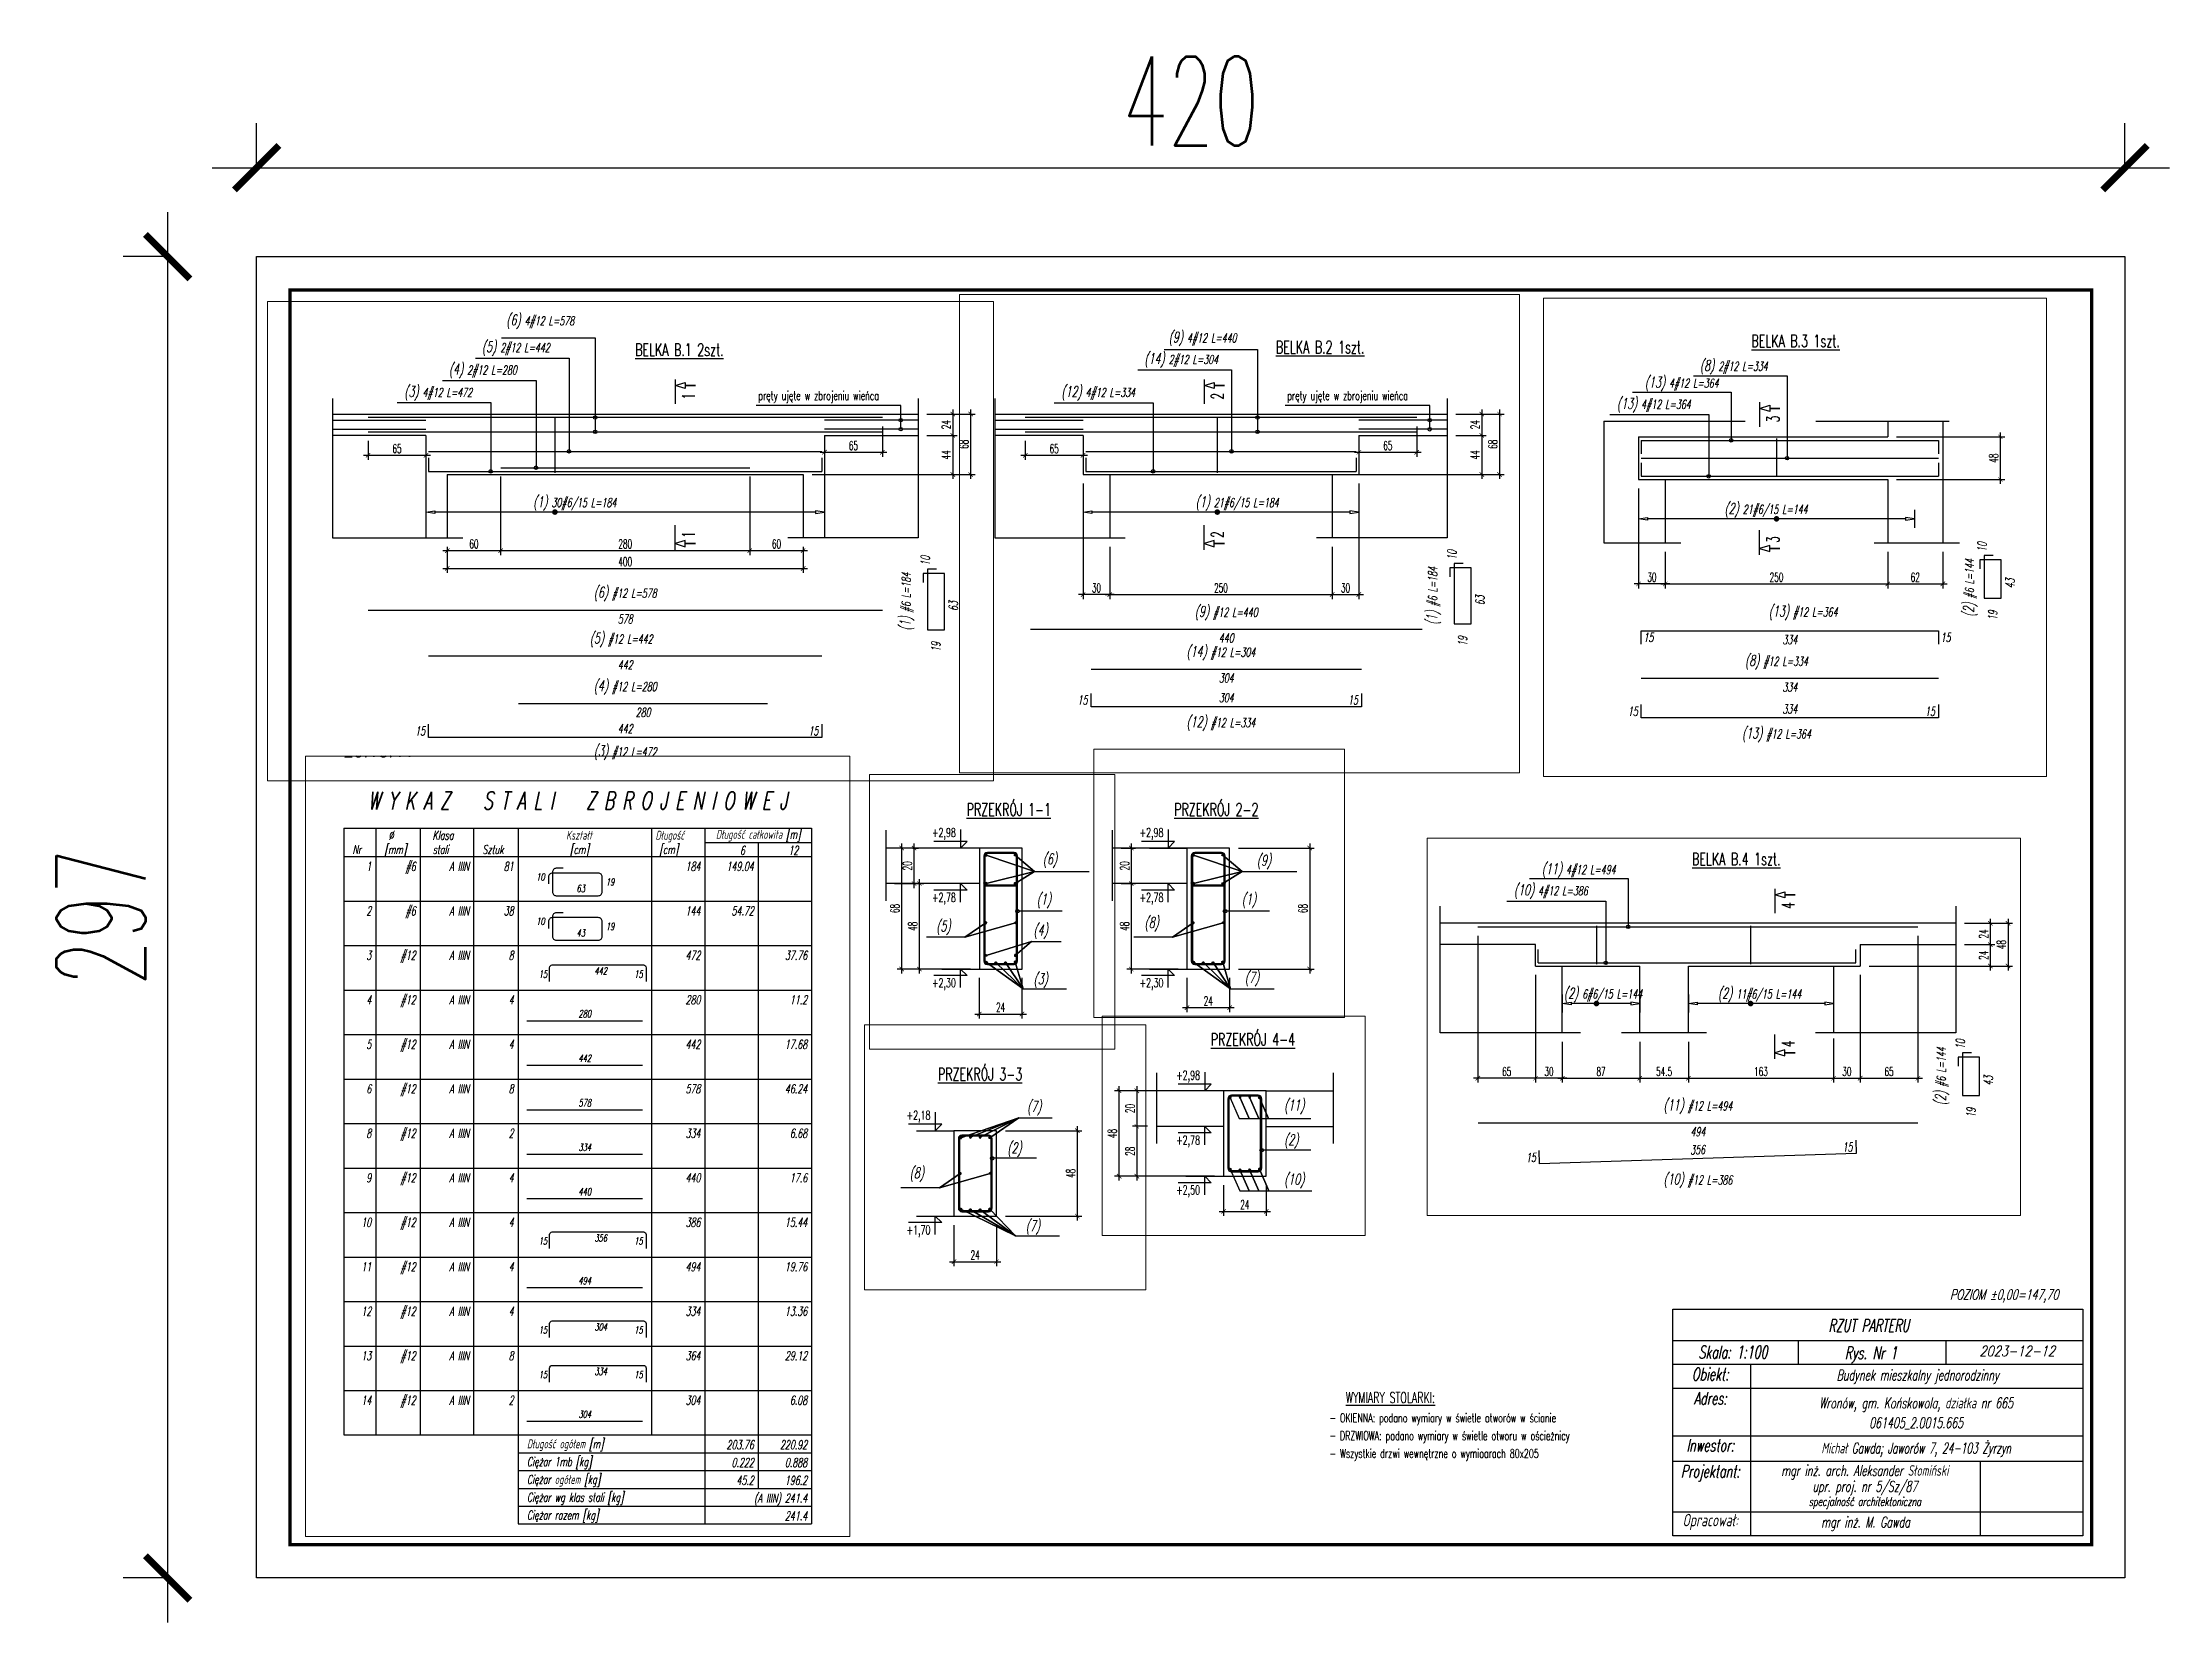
# Paper-space layout 'Layout1' of a CAD drawing. Header units: millimetres. Extents: x -461 to 17, y -10 to 345.
# The model-space entities are those that its viewports show. They can reach past a viewport. Long polylines and large blocks are cut down to what shows.
import ezdxf
from ezdxf.enums import TextEntityAlignment as Align

# ---------------------------------------------------------------- set-up
doc = ezdxf.new("R2010")
doc.units = ezdxf.units.MM
doc.linetypes.add('DASHED2', pattern=[9.525, 6.35, -3.175])
doc.layers.get('Defpoints').update_dxf_attribs({"color": 251})
for name, color, linetype in [('02', 4, 'Continuous'), ('K-HATCHpręt', 105, 'Continuous'), ('K-LINIA', 254, 'Continuous'), ('K-ODNOSNIK', 8, 'Continuous'), ('K-POMOCNICZE', 9, 'DASHED2'), ('K-RAMKA', 181, 'Continuous'), ('K-SCIANY', 2, 'Continuous'), ('K-TEXT 2.4mm', 71, 'Continuous'), ('K-TEXT 2.8mm', 101, 'Continuous'), ('K-TEXT 2mm', 254, 'Continuous'), ('K-TEXT 4mm', 4, 'Continuous'), ('K-WYMIARY', 1, 'Continuous'), ('K-ZBROJ_06', 101, 'Continuous'), ('K-ZBROJ_12', 161, 'Continuous'), ('N-25', 71, 'Continuous'), ('N-35-PLYTY', 101, 'Continuous'), ('PrzylElektr', 10, 'Continuous'), ('ZBROJA_NIEZLICZAC', 255, 'Continuous'), ('ZBROJA_PRET', 161, 'Continuous'), ('ZBROJA_RZUTPR', 141, 'Continuous'), ('ZBROJA_RZUTPR1', 255, 'Continuous'), ('ZBROJA_ZASIEG', 253, 'Continuous'), ('ZBROJA_ZESTAWIENIE', 62, 'Continuous'), ('ZBROJA_ZESTAWIENIE1', 252, 'Continuous'), ('ZBROJA_ZESTAWIENIE2', 30, 'Continuous'), ('ZBROJA_ZESTAWIENIE3', 141, 'Continuous'), ('ZBROJA_ZESTAWIENIE4', 210, 'Continuous'), ('ZBROJA_ZLICZAC', 125, 'Continuous')]:
    doc.layers.add(name, color=color, linetype=linetype)
doc.layers.add('__NIEDRUK__', color=54, linetype='Continuous', plot=False)
doc.styles.add('ROMANS', font='ROMANS.SHX', dxfattribs={"width": 0.8, "oblique": 15, "height": 10})
doc.styles.add('STYL_ZBROJA', font='romanszb.shx', dxfattribs={"width": 0.65, "oblique": 12})
doc.styles.add('text 2.4mm', font='romans.shx', dxfattribs={"width": 0.65})
doc.styles.add('text 2.8mm', font='romans.shx', dxfattribs={"width": 0.65})
doc.styles.add('text 2mm', font='romans.shx', dxfattribs={"width": 0.65})
doc.styles.add('WYM1', font='romanszb.shx', dxfattribs={"width": 0.6})
doc.dimstyles.new('CM100', dxfattribs={"dimscale": 5, "dimtxt": 2, "dimasz": 1, "dimexe": 1, "dimexo": 2, "dimgap": 0.5, "dimtad": 1, "dimrnd": 0.5, "dimdsep": 46, "dimtxsty": 'WYM1', "dimblk": 'OBLIQUE', "dimcen": 0, "dimdle": 1, "dimclrd": 253, "dimclre": 251, "dimclrt": 30, "dimadec": 0, "dimazin": 0, "dimtfac": 1, "dimtix": 1, "dimtmove": 0, "dimatfit": 0, "dimfxl": 1, "dimtfillclr": 256, "dimtolj": 1, "dimarcsym": 0})

psp = doc.layouts.get("Layout1")

# ---------------------------------------------------------------- texts
at = {"layer": 'K-TEXT 2.4mm', "style": 'text 2.4mm', "width": 0.65}
psp.add_text('%%UWYMIARY STOLARKI:', height=2.4, dxfattribs=at).set_placement((-167.64, 39.46))
at = {"layer": 'K-TEXT 2.8mm', "style": 'STYL_ZBROJA', "oblique": 12, "width": 0.65}
for s, p in [('RZUT PARTERU', (-50.09, 55.47)), ('Skala: 1:100', (-80.62, 49.48)), ('Rys. Nr 1', (-49.61, 49.32))]:
    psp.add_text(s, height=2.8, dxfattribs=at).set_placement(p, align=Align.CENTER)
at = {"layer": 'K-TEXT 2mm', "style": 'text 2mm', "width": 0.65}
for s, p in [('- OKIENNA: podano wymiary w świetle otworów w ścianie', (-171.3, 35.1)), ('- DRZWIOWA: podano wymiary w świetle otworu w ościeżnicy', (-171.3, 31.1)), ('- Wszystkie drzwi wewnętrzne o wymioarach 80x205', (-171.3, 27.1))]:
    psp.add_text(s, height=2, dxfattribs=at).set_placement(p)

msp = doc.modelspace()

# ---------------------------------------------------------------- texts
at = {"layer": 'K-TEXT 2.8mm', "lineweight": -2, "style": 'text 2.8mm', "width": 0.65}
for s, height, p in [('%%UBELKA B.3 1szt.', 14, (29420.401, -53478.97)), ('%%UBELKA B.2 1szt.', 14, (28725.645, -53491.582)), ('%%UBELKA B.4 1szt.', 14, (26740.97, -53494.445)), ('%%UBELKA B.1 2szt.', 14, (27678.944, -53494.445)), ('%%UPRZEKRÓJ 4-4', 7, (27182.436, -53534.363)), ('%%UPRZEKRÓJ 1-1', 7, (28164.105, -53541.583)), ('%%UPRZEKRÓJ 2-2', 7, (29039.128, -53541.583)), ('%%UPRZEKRÓJ 3-3', 7, (29822.104, -53551.442))]:
    msp.add_text(s, height=height, dxfattribs=at).set_placement(p)
for s, p in [('4', (26855.975, -53543.592)), ('2', (28666.872, -53543.592)), ('1', (27745.866, -53543.592)), ('3', (29451.665, -53563.592)), ('4', (26855.975, -53699.001)), ('2', (28666.872, -53699.001)), ('3', (29451.665, -53699.001)), ('1', (27745.866, -53699.001))]:
    msp.add_text(s, height=14, rotation=90, dxfattribs=at).set_placement(p)
at = {"layer": 'K-TEXT 2mm', "style": 'text 2mm', "width": 0.65}
for p in [(27817.408, -53543.942), (28738.414, -53543.942)]:
    msp.add_text('pręty ujęte w zbrojeniu wieńca', height=10, dxfattribs=at).set_placement(p)
at = {"layer": 'K-TEXT 2mm', "lineweight": -2, "style": 'text 2mm', "width": 0.65}
for s, p in [('+2,98', (27163.029, -53553.491)), ('+2,98', (28144.698, -53553.491)), ('+2,98', (29019.721, -53553.491)), ('+2,18', (29804.513, -53573.491)), ('+2,78', (27163.029, -53589.971)), ('+2,78', (28144.698, -53589.971)), ('+2,78', (29019.721, -53589.971)), ('+2,50', (27163.029, -53617.971)), ('+2,30', (28144.698, -53637.971)), ('+2,30', (29019.721, -53637.971)), ('+1,70', (29804.513, -53637.971))]:
    msp.add_text(s, height=5, dxfattribs=at).set_placement(p)
at = {"layer": 'ZBROJA_NIEZLICZAC', "char_height": 20, "style": 'STYL_ZBROJA'}
for s, insert, attachment_point in [('\\H6;\\C71;\\H10;\\C256;\\H6;\\C71;(6)\\H10;\\C256;', (28206.974, -53570.792), 7), ('\\H6;\\C71;\\H10;\\C256;\\H6;\\C71;(11)\\H10;\\C256;', (27223.712, -53572.79), 7), ('\\H6;\\C71;\\H10;\\C256;\\H6;\\C71;(9)\\H10;\\C256;', (29085.654, -53571.575), 7), ('\\H6;\\C71;\\H10;\\C256;\\H6;\\C71;(7)\\H10;\\C256;', (29872.221, -53571.076), 7), ('\\H6;\\C71;\\H10;\\C256;\\H6;\\C71;(2)\\H10;\\C256;', (27223.712, -53592.237), 7), ('\\H6;\\C71;\\H10;\\C256;\\H6;\\C71;(1)\\H10;\\C256;', (28203.57, -53593.414), 7), ('\\H6;\\C71;\\H10;\\C256;\\H6;\\C71;(1)\\H10;\\C256;', (29077.21, -53593.414), 7), ('\\H6;\\C71;\\H10;\\C256;\\H6;\\C71;(2)\\H10;\\C256;', (29861.126, -53594.332), 7), ('\\H6;\\C71;\\H10;\\C256;\\H6;\\C71;(8)\\H10;\\C256;', (29022.516, -53606.569), 7), ('\\H6;\\C71;\\H10;\\C256;\\H6;\\C71;(10)\\H10;\\C256;', (27223.712, -53614.455), 7), ('\\H6;\\C71;\\H10;\\C256;\\H6;\\C71;(5)\\H10;\\C256;', (28147.09, -53608.533), 7), ('\\H6;\\C71;\\H10;\\C256;\\H6;\\C71;(4)\\H10;\\C256;', (28201.737, -53610.776), 7), ('\\H6;\\C71;\\H10;\\C256;\\H6;\\C71;(8)\\H10;\\C256;', (29806.241, -53608.351), 7), ('\\H6;\\C71;\\H10;\\C256;\\H6;\\C71;(3)\\H10;\\C256;', (28201.715, -53638.288), 7), ('\\H6;\\C71;\\H10;\\C256;\\H6;\\C71;(7)\\H10;\\C256;', (29078.869, -53637.405), 7), ('\\H6;\\C71;\\H10;\\C256;\\H6;\\C71;(7)\\H10;\\C256;', (29871.464, -53638.106), 7), ('\\H12;\\C71;\\H10;\\C256;\\H12;\\C71;(6)\\H10;\\C256; #12 L=578', (27667.847, -53770.062), 8), ('\\H12;\\C71;\\H10;\\C256;\\H12;\\C71;(11)\\H10;\\C256; #12 L=494', (26747.685, -53773.907), 8), ('\\H12;\\C71;\\H10;\\C256;\\H12;\\C71;(9)\\H10;\\C256; #12 L=440', (28669.853, -53791.533), 8), ('\\H12;\\C71;\\H10;\\C256;\\H12;\\C71;(13)\\H10;\\C256; #12 L=364', (29478.646, -53785.674), 8), ('\\H12;\\C71;\\H10;\\C256;\\H12;\\C71;(5)\\H10;\\C256; #12 L=442', (27663.335, -53821.601), 8), ('\\H12;\\C71;\\H10;\\C256;\\H12;\\C71;(14)\\H10;\\C256; #12 L=304', (28663.853, -53836.437), 8), ('\\H12;\\C71;\\H10;\\C256;\\H12;\\C71;(8)\\H10;\\C256; #12 L=334', (29448.646, -53841.067), 8), ('\\H12;\\C71;\\H10;\\C256;\\H12;\\C71;(10)\\H10;\\C256; #12 L=386', (26747.685, -53857.176), 8), ('\\H12;\\C71;\\H10;\\C256;\\H12;\\C71;(4)\\H10;\\C256; #12 L=280', (27667.847, -53875.044), 8), ('\\H12;\\C71;\\H10;\\C256;\\H12;\\C71;(12)\\H10;\\C256; #12 L=334', (28663.853, -53915.597), 8), ('\\H12;\\C71;\\H10;\\C256;\\H12;\\C71;(13)\\H10;\\C256; #12 L=364', (29448.646, -53922.708), 8), ('\\H12;\\C71;\\H10;\\C256;\\H12;\\C71;(3)\\H10;\\C256; #12 L=472', (27667.847, -53948.345), 8)]:
    msp.add_mtext(s, dxfattribs=dict(at, insert=insert, attachment_point=attachment_point))
at = {"layer": 'ZBROJA_NIEZLICZAC', "char_height": 20, "attachment_point": 8, "rotation": 90, "style": 'STYL_ZBROJA'}
for s, insert in [('\\H12;\\C71;\\H10;\\C256;\\H12;\\C71;(2)\\H10;\\C256; #6 L=144', (27030.084, -53731.643)), ('\\H12;\\C71;\\H10;\\C256;\\H12;\\C71;(2)\\H10;\\C256; #6 L=144', (29674.582, -53749.498)), ('\\H12;\\C71;\\H10;\\C256;\\H12;\\C71;(1)\\H10;\\C256; #6 L=184', (27992.57, -53770.583)), ('\\H12;\\C71;\\H10;\\C256;\\H12;\\C71;(1)\\H10;\\C256; #6 L=184', (28910.947, -53764.066))]:
    msp.add_mtext(s, dxfattribs=dict(at, insert=insert))
at = {"layer": 'ZBROJA_RZUTPR1', "style": 'STYL_ZBROJA', "oblique": 12, "width": 0.65}
for s, rotation, p in [('10', 90, (27042.584, -53690.143)), ('10', 90, (29679.658, -53697.998)), ('10', 90, (28923.447, -53712.566)), ('10', 90, (28005.07, -53719.083)), ('15', 1.896581, (26921.244, -53811.031)), ('15', 1.896581, (26565.439, -53822.813))]:
    msp.add_text(s, height=10, rotation=rotation, dxfattribs=at).set_placement(p, align=Align.MIDDLE_RIGHT)
for s, p in [('43', (27069.084, -53736.643)), ('43', (29706.158, -53744.498)), ('63', (28949.947, -53769.066)), ('63', (28031.57, -53775.583))]:
    msp.add_text(s, height=10, rotation=90, dxfattribs=at).set_placement(p, align=Align.TOP_CENTER)
for p in [(27054.584, -53778.143), (29691.658, -53785.998), (28935.447, -53820.566), (28017.07, -53827.083)]:
    msp.add_text('19', height=10, rotation=90, dxfattribs=at).set_placement(p, align=Align.MIDDLE_LEFT)
for s, p in [('494', (26747.685, -53793.907)), ('578', (27667.847, -53790.062)), ('440', (28669.853, -53811.533)), ('334', (29463.646, -53807.674)), ('442', (27667.847, -53841.601)), ('304', (28669.853, -53856.437)), ('334', (29463.646, -53861.067)), ('304', (28669.853, -53878.597)), ('334', (29463.646, -53885.708)), ('280', (27687.847, -53895.044)), ('442', (27667.847, -53913.345))]:
    msp.add_text(s, height=10, dxfattribs=at).set_placement(p, align=Align.MIDDLE)
for p in [(29310.241, -53805.174), (29644.241, -53805.174), (28513.853, -53881.097), (28817.853, -53881.097), (29292.646, -53888.208), (29626.646, -53888.208), (27442.847, -53915.845), (27884.847, -53915.845)]:
    msp.add_text('15', height=10, dxfattribs=at).set_placement(p, align=Align.MIDDLE_RIGHT)
msp.add_text('356', height=10, rotation=1.896581, dxfattribs=at).set_placement((26747.256, -53814.291), align=Align.MIDDLE)
at = {"layer": 'ZBROJA_ZLICZAC', "char_height": 20, "attachment_point": 7, "style": 'STYL_ZBROJA'}
for s, insert in [('\\H12;\\C71;\\H10;\\C256;\\H12;\\C71;(6)\\H10;\\C256; 4#12 L=578', (27534.211, -53464.006)), ('\\H12;\\C71;\\H10;\\C256;\\H12;\\C71;(9)\\H10;\\C256; 4#12 L=440', (28605.218, -53483.195)), ('\\H12;\\C71;\\H10;\\C256;\\H12;\\C71;(5)\\H10;\\C256; 2#12 L=442', (27506.846, -53494.17)), ('\\H12;\\C71;\\H10;\\C256;\\H12;\\C71;(11)\\H10;\\C256; 4#12 L=494', (26572.217, -53508.424)), ('\\H12;\\C71;\\H10;\\C256;\\H12;\\C71;(14)\\H10;\\C256; 2#12 L=304', (28577.853, -53507.436)), ('\\H12;\\C71;\\H10;\\C256;\\H12;\\C71;(4)\\H10;\\C256; 2#12 L=280', (27469.748, -53519.292)), ('\\H12;\\C71;\\H10;\\C256;\\H12;\\C71;(8)\\H10;\\C256; 2#12 L=334', (29362.646, -53509.435)), ('\\H12;\\C71;\\H10;\\C256;\\H12;\\C71;(10)\\H10;\\C256; 4#12 L=386', (26540.865, -53532.266)), ('\\H12;\\C71;\\H10;\\C256;\\H12;\\C71;(13)\\H10;\\C256; 4#12 L=364', (29300.677, -53528.424)), ('\\H12;\\C71;\\H10;\\C256;\\H12;\\C71;(3)\\H10;\\C256; 4#12 L=472', (27419.526, -53544.459)), ('\\H12;\\C71;\\H10;\\C256;\\H12;\\C71;(12)\\H10;\\C256; 4#12 L=334', (28484.532, -53544.459)), ('\\H12;\\C71;\\H10;\\C256;\\H12;\\C71;(13)\\H10;\\C256; 4#12 L=364', (29269.325, -53552.266)), ('\\H12;\\C71;\\H10;\\C256;\\H12;\\C71;(2)\\H10;\\C256; 6#6/15 L=144', (26597.07, -53648.272)), ('\\H12;\\C71;\\H10;\\C256;\\H12;\\C71;(2)\\H10;\\C256; 11#6/15 L=144', (26770.293, -53648.272)), ('\\H12;\\C71;\\H10;\\C256;\\H12;\\C71;(1)\\H10;\\C256; 30#6/15 L=184', (27564.412, -53668.272)), ('\\H12;\\C71;\\H10;\\C256;\\H12;\\C71;(1)\\H10;\\C256; 21#6/15 L=184', (28635.419, -53668.272)), ('\\H12;\\C71;\\H10;\\C256;\\H12;\\C71;(2)\\H10;\\C256; 21#6/15 L=144', (29390.211, -53670.272))]:
    msp.add_mtext(s, dxfattribs=dict(at, insert=insert))

# ---------------------------------------------------------------- blocks, each defined once
blk = doc.blocks.new('rabx')
at = {"layer": 'K-TEXT 2.8mm'}
for p, q in [((-805.2, 438.6), (-15.6, 438.6)), ((-563.5, 438.6), (-563.5, 392.6)), ((-279, 438.6), (-279, 392.6)), ((-805.2, 392.6), (-15.6, 392.6)), ((-655.9, 392.6), (-655.9, 62.3))]:
    blk.add_line(p, q, dxfattribs=at)
at = {"layer": 'K-TEXT 2mm'}
for p, q in [((-805.2, 346.6), (-15.6, 346.6)), ((-805.2, 254.6), (-15.6, 254.6)), ((-805.2, 206), (-15.6, 206)), ((-212.5, 62.3), (-212.5, 206)), ((-805.2, 108.3), (-15.6, 108.3))]:
    blk.add_line(p, q, dxfattribs=at)
at = {"layer": 'K-TEXT 4mm'}
blk.add_lwpolyline([(-805.2, 62.3), (-805.2, 498.6), (-15.6, 498.6), (-15.6, 62.3)], close=True, dxfattribs=at)
at = {"layer": '02', "style": 'ROMANS', "oblique": 15, "width": 0.8}
blk.add_text('2023-12-12', height=20, dxfattribs=at).set_placement((-141.8, 408), align=Align.CENTER)
at = {"layer": 'K-TEXT 2.4mm', "style": 'STYL_ZBROJA', "oblique": 12}
for s, width, p in [('Budynek mieszkalny jednorodzinny', 0.65, (-333.4, 361.5)), ('Wronów, gm. Końskowola, działka nr 665', 0.65, (-336.4, 307.8)), ('061405_2.0015.665', 0.65, (-336.4, 269.5)), ('Michał Gawda; Jaworów 7, 24-103 Żyrzyn', 0.62, (-336.4, 220.8)), ('mgr inż. arch. Aleksander Słomiński', 0.65, (-435.2, 177.7)), ('upr. proj. nr 5/Sz/87', 0.65, (-435.2, 147)), ('mgr inż. M. Gawda', 0.65, (-433.9, 78.3))]:
    blk.add_text(s, height=20.567, dxfattribs=dict(at, width=width)).set_placement(p, align=Align.CENTER)
at = {"layer": 'K-TEXT 2.8mm', "style": 'STYL_ZBROJA', "oblique": 12, "width": 0.65}
for s, height, p in [('Obiekt:', 24, (-733.1, 361.5)), ('Adres:', 24, (-733.1, 314.9)), ('Inwestor:', 24, (-733.1, 224.5)), ('Projektant:', 23.995, (-733.1, 174.5)), ('Opracował:', 24, (-733.1, 80.4))]:
    blk.add_text(s, height=height, dxfattribs=at).set_placement(p, align=Align.CENTER)
at = {"layer": 'K-TEXT 2mm', "style": 'STYL_ZBROJA', "oblique": 12, "width": 0.65}
blk.add_text('specjalność architektoniczna', height=17.139, dxfattribs=at).set_placement((-435.2, 119.6), align=Align.CENTER)
at = {"layer": 'N-25', "ltscale": 10, "style": 'ROMANS', "oblique": 15, "width": 0.7}
blk.add_text('POZIOM %%P0,00=147,70', height=19.282, dxfattribs=at).set_placement((-271.1, 517.1))
blk = doc.blocks.new('_ArchTick')
at = {"color": 0, "linetype": 'ByBlock', "const_width": 0.15}
blk.add_lwpolyline([(-0.5, -0.5), (0.5, 0.5)], dxfattribs=at)
blk = doc.blocks.new('*D107')
at = {"layer": '__NIEDRUK__', "color": 251, "lineweight": -2, "transparency": 16777216}
for p, q in [((-420, 317), (-420, 327)), ((0, 317), (0, 327))]:
    blk.add_line(p, q, dxfattribs=at)
at = {"layer": '__NIEDRUK__', "color": 253, "lineweight": -2, "transparency": 16777216}
blk.add_line((-430, 317), (10, 317), dxfattribs=at)
at = {"layer": 'Defpoints', "color": 0, "transparency": 16777216}
for p in [(0, 317), (-420, 297), (0, 297)]:
    blk.add_point(p, dxfattribs=at)
at = {"layer": '__NIEDRUK__', "color": 253, "lineweight": -2, "transparency": 16777216, "xscale": 10, "yscale": 10, "zscale": 10, "rotation": 180}
blk.add_blockref('_ArchTick', (-420, 317), dxfattribs=at)
at = {"layer": '__NIEDRUK__', "color": 253, "lineweight": -2, "transparency": 16777216, "xscale": 10, "yscale": 10, "zscale": 10}
blk.add_blockref('_ArchTick', (0, 317), dxfattribs=at)
at = {"layer": '__NIEDRUK__', "color": 30, "transparency": 16777216, "insert": (-210, 332), "char_height": 20, "attachment_point": 5, "style": 'WYM1'}
blk.add_mtext('\\A1;420', dxfattribs=at)
blk = doc.blocks.new('*D108')
at = {"layer": '__NIEDRUK__', "color": 253, "lineweight": -2, "transparency": 16777216}
blk.add_line((-440, 307), (-440, -10), dxfattribs=at)
at = {"layer": '__NIEDRUK__', "color": 251, "lineweight": -2, "transparency": 16777216}
for p, q in [((-440, 297), (-450, 297)), ((-440, 0), (-450, 0))]:
    blk.add_line(p, q, dxfattribs=at)
at = {"layer": 'Defpoints', "color": 0, "transparency": 16777216}
for p in [(-420, 297), (-420, 0), (-440, 0)]:
    blk.add_point(p, dxfattribs=at)
at = {"layer": '__NIEDRUK__', "color": 253, "lineweight": -2, "transparency": 16777216, "xscale": 10, "yscale": 10, "zscale": 10}
for p, rotation in [((-440, 297), 90), ((-440, 0), 270)]:
    blk.add_blockref('_ArchTick', p, dxfattribs=dict(at, rotation=rotation))
at = {"layer": '__NIEDRUK__', "color": 30, "transparency": 16777216, "insert": (-455, 148.5), "char_height": 20, "attachment_point": 5, "rotation": 90, "style": 'WYM1'}
blk.add_mtext('\\A1;297', dxfattribs=at)
blk = doc.blocks.new('A$C392df230')
h = blk.add_hatch()
h.set_pattern_fill('ANGLE', color=256, scale=0.025)
h.set_pattern_definition([(360, (-2880.4701, 5517.13781), (-5e-64, 0.174625), [0.127, -0.047625]), (90, (-2880.4701, 5517.13781), (-0.174625, 1e-17), [0.127, -0.047625])])
h.paths.add_polyline_path([(0.5, 0, 1), (-0.5, 0, 1)])
blk.add_circle((0, 0), 0.5)
blk = doc.blocks.new('*D74')
at = {"layer": 'Defpoints', "color": 0, "transparency": 16777216}
for p in [(27467.8, -53698.8), (27867.8, -53698.8), (27867.8, -53733.2)]:
    blk.add_point(p, dxfattribs=at)
at = {"layer": 'K-WYMIARY', "color": 251, "lineweight": -2, "transparency": 16777216}
for p, q in [((27467.8, -53708.8), (27467.8, -53738.2)), ((27867.8, -53708.8), (27867.8, -53738.2))]:
    blk.add_line(p, q, dxfattribs=at)
at = {"layer": 'K-WYMIARY', "color": 253, "lineweight": -2, "transparency": 16777216}
blk.add_line((27462.8, -53733.2), (27872.8, -53733.2), dxfattribs=at)
at = {"layer": 'K-WYMIARY', "color": 253, "lineweight": -2, "transparency": 16777216, "xscale": 5, "yscale": 5, "zscale": 5, "rotation": 180}
blk.add_blockref('_ArchTick', (27467.8, -53733.2), dxfattribs=at)
at = {"layer": 'K-WYMIARY', "color": 253, "lineweight": -2, "transparency": 16777216, "xscale": 5, "yscale": 5, "zscale": 5}
blk.add_blockref('_ArchTick', (27867.8, -53733.2), dxfattribs=at)
at = {"layer": 'K-WYMIARY', "color": 30, "transparency": 16777216, "insert": (27667.8, -53725.7), "char_height": 10, "attachment_point": 5, "style": 'WYM1'}
blk.add_mtext('\\A1;400', dxfattribs=at)
blk = doc.blocks.new('*D75')
at = {"layer": 'Defpoints', "color": 0, "transparency": 16777216}
for p in [(27527.8, -53620), (27467.8, -53698.8), (27527.8, -53713.2)]:
    blk.add_point(p, dxfattribs=at)
at = {"layer": 'K-WYMIARY', "color": 251, "lineweight": -2, "transparency": 16777216}
for p, q in [((27527.8, -53630), (27527.8, -53718.2)), ((27467.8, -53708.8), (27467.8, -53718.2))]:
    blk.add_line(p, q, dxfattribs=at)
at = {"layer": 'K-WYMIARY', "color": 253, "lineweight": -2, "transparency": 16777216}
blk.add_line((27462.8, -53713.2), (27532.8, -53713.2), dxfattribs=at)
at = {"layer": 'K-WYMIARY', "color": 253, "lineweight": -2, "transparency": 16777216, "xscale": 5, "yscale": 5, "zscale": 5, "rotation": 180}
blk.add_blockref('_ArchTick', (27467.8, -53713.2), dxfattribs=at)
at = {"layer": 'K-WYMIARY', "color": 253, "lineweight": -2, "transparency": 16777216, "xscale": 5, "yscale": 5, "zscale": 5}
blk.add_blockref('_ArchTick', (27527.8, -53713.2), dxfattribs=at)
at = {"layer": 'K-WYMIARY', "color": 30, "transparency": 16777216, "insert": (27497.8, -53705.7), "char_height": 10, "attachment_point": 5, "style": 'WYM1'}
blk.add_mtext('\\A1;60', dxfattribs=at)
blk = doc.blocks.new('*D76')
at = {"layer": 'Defpoints', "color": 0, "transparency": 16777216}
for p in [(27527.8, -53620), (27807.8, -53620), (27807.8, -53713.2)]:
    blk.add_point(p, dxfattribs=at)
at = {"layer": 'K-WYMIARY', "color": 251, "lineweight": -2, "transparency": 16777216}
for p, q in [((27527.8, -53630), (27527.8, -53718.2)), ((27807.8, -53630), (27807.8, -53718.2))]:
    blk.add_line(p, q, dxfattribs=at)
at = {"layer": 'K-WYMIARY', "color": 253, "lineweight": -2, "transparency": 16777216}
blk.add_line((27522.8, -53713.2), (27812.8, -53713.2), dxfattribs=at)
at = {"layer": 'K-WYMIARY', "color": 253, "lineweight": -2, "transparency": 16777216, "xscale": 5, "yscale": 5, "zscale": 5, "rotation": 180}
blk.add_blockref('_ArchTick', (27527.8, -53713.2), dxfattribs=at)
at = {"layer": 'K-WYMIARY', "color": 253, "lineweight": -2, "transparency": 16777216, "xscale": 5, "yscale": 5, "zscale": 5}
blk.add_blockref('_ArchTick', (27807.8, -53713.2), dxfattribs=at)
at = {"layer": 'K-WYMIARY', "color": 30, "transparency": 16777216, "insert": (27667.8, -53705.7), "char_height": 10, "attachment_point": 5, "style": 'WYM1'}
blk.add_mtext('\\A1;280', dxfattribs=at)
blk = doc.blocks.new('*D77')
at = {"layer": 'Defpoints', "color": 0, "transparency": 16777216}
for p in [(27807.8, -53620), (27867.8, -53698.8), (27867.8, -53713.2)]:
    blk.add_point(p, dxfattribs=at)
at = {"layer": 'K-WYMIARY', "color": 251, "lineweight": -2, "transparency": 16777216}
for p, q in [((27807.8, -53630), (27807.8, -53718.2)), ((27867.8, -53708.8), (27867.8, -53718.2))]:
    blk.add_line(p, q, dxfattribs=at)
at = {"layer": 'K-WYMIARY', "color": 253, "lineweight": -2, "transparency": 16777216}
blk.add_line((27802.8, -53713.2), (27872.8, -53713.2), dxfattribs=at)
at = {"layer": 'K-WYMIARY', "color": 253, "lineweight": -2, "transparency": 16777216, "xscale": 5, "yscale": 5, "zscale": 5, "rotation": 180}
blk.add_blockref('_ArchTick', (27807.8, -53713.2), dxfattribs=at)
at = {"layer": 'K-WYMIARY', "color": 253, "lineweight": -2, "transparency": 16777216, "xscale": 5, "yscale": 5, "zscale": 5}
blk.add_blockref('_ArchTick', (27867.8, -53713.2), dxfattribs=at)
at = {"layer": 'K-WYMIARY', "color": 30, "transparency": 16777216, "insert": (27837.8, -53705.7), "char_height": 10, "attachment_point": 5, "style": 'WYM1'}
blk.add_mtext('\\A1;60', dxfattribs=at)
blk = doc.blocks.new('*D78')
at = {"layer": 'Defpoints', "color": 0, "transparency": 16777216}
for p in [(27996.9, -53559.7), (27996.9, -53583.7), (28036, -53583.7)]:
    blk.add_point(p, dxfattribs=at)
at = {"layer": 'K-WYMIARY', "color": 251, "lineweight": -2, "transparency": 16777216}
for p, q in [((28006.9, -53559.7), (28041, -53559.7)), ((28006.9, -53583.7), (28041, -53583.7))]:
    blk.add_line(p, q, dxfattribs=at)
at = {"layer": 'K-WYMIARY', "color": 253, "lineweight": -2, "transparency": 16777216}
blk.add_line((28036, -53554.7), (28036, -53588.7), dxfattribs=at)
at = {"layer": 'K-WYMIARY', "color": 253, "lineweight": -2, "transparency": 16777216, "xscale": 5, "yscale": 5, "zscale": 5}
for p, rotation in [((28036, -53559.7), 90), ((28036, -53583.7), 270)]:
    blk.add_blockref('_ArchTick', p, dxfattribs=dict(at, rotation=rotation))
at = {"layer": 'K-WYMIARY', "color": 30, "transparency": 16777216, "insert": (28028.5, -53571.7), "char_height": 10, "attachment_point": 5, "rotation": 90, "style": 'WYM1'}
blk.add_mtext('\\A1;24', dxfattribs=at)
blk = doc.blocks.new('*D79')
at = {"layer": 'Defpoints', "color": 0, "transparency": 16777216}
for p in [(27996.9, -53583.7), (27867.8, -53627.7), (28036, -53627.7)]:
    blk.add_point(p, dxfattribs=at)
at = {"layer": 'K-WYMIARY', "color": 251, "lineweight": -2, "transparency": 16777216}
for p, q in [((28006.9, -53583.7), (28041, -53583.7)), ((27877.8, -53627.7), (28041, -53627.7))]:
    blk.add_line(p, q, dxfattribs=at)
at = {"layer": 'K-WYMIARY', "color": 253, "lineweight": -2, "transparency": 16777216}
blk.add_line((28036, -53578.7), (28036, -53632.7), dxfattribs=at)
at = {"layer": 'K-WYMIARY', "color": 253, "lineweight": -2, "transparency": 16777216, "xscale": 5, "yscale": 5, "zscale": 5}
for p, rotation in [((28036, -53583.7), 90), ((28036, -53627.7), 270)]:
    blk.add_blockref('_ArchTick', p, dxfattribs=dict(at, rotation=rotation))
at = {"layer": 'K-WYMIARY', "color": 30, "transparency": 16777216, "insert": (28028.5, -53605.7), "char_height": 10, "attachment_point": 5, "rotation": 90, "style": 'WYM1'}
blk.add_mtext('\\A1;44', dxfattribs=at)
blk = doc.blocks.new('*D80')
at = {"layer": 'Defpoints', "color": 0, "transparency": 16777216}
for p in [(27996.9, -53559.7), (27867.8, -53627.7), (28056, -53627.7)]:
    blk.add_point(p, dxfattribs=at)
at = {"layer": 'K-WYMIARY', "color": 251, "lineweight": -2, "transparency": 16777216}
for p, q in [((28006.9, -53559.7), (28061, -53559.7)), ((27877.8, -53627.7), (28061, -53627.7))]:
    blk.add_line(p, q, dxfattribs=at)
at = {"layer": 'K-WYMIARY', "color": 253, "lineweight": -2, "transparency": 16777216}
blk.add_line((28056, -53554.7), (28056, -53632.7), dxfattribs=at)
at = {"layer": 'K-WYMIARY', "color": 253, "lineweight": -2, "transparency": 16777216, "xscale": 5, "yscale": 5, "zscale": 5}
for p, rotation in [((28056, -53559.7), 90), ((28056, -53627.7), 270)]:
    blk.add_blockref('_ArchTick', p, dxfattribs=dict(at, rotation=rotation))
at = {"layer": 'K-WYMIARY', "color": 30, "transparency": 16777216, "insert": (28048.5, -53593.7), "char_height": 10, "attachment_point": 5, "rotation": 90, "style": 'WYM1'}
blk.add_mtext('\\A1;68', dxfattribs=at)
blk = doc.blocks.new('*D83')
at = {"layer": 'Defpoints', "color": 0, "transparency": 16777216}
for p in [(27956.8, -53563.6), (27891.8, -53583.7), (27956.8, -53602.7)]:
    blk.add_point(p, dxfattribs=at)
at = {"layer": 'K-WYMIARY', "color": 251, "lineweight": -2, "transparency": 16777216}
for p, q in [((27956.8, -53573.6), (27956.8, -53607.7)), ((27891.8, -53593.7), (27891.8, -53607.7))]:
    blk.add_line(p, q, dxfattribs=at)
at = {"layer": 'K-WYMIARY', "color": 253, "lineweight": -2, "transparency": 16777216}
blk.add_line((27886.8, -53602.7), (27961.8, -53602.7), dxfattribs=at)
at = {"layer": 'K-WYMIARY', "color": 253, "lineweight": -2, "transparency": 16777216, "xscale": 5, "yscale": 5, "zscale": 5, "rotation": 180}
blk.add_blockref('_ArchTick', (27891.8, -53602.7), dxfattribs=at)
at = {"layer": 'K-WYMIARY', "color": 253, "lineweight": -2, "transparency": 16777216, "xscale": 5, "yscale": 5, "zscale": 5}
blk.add_blockref('_ArchTick', (27956.8, -53602.7), dxfattribs=at)
at = {"layer": 'K-WYMIARY', "color": 30, "transparency": 16777216, "insert": (27924.3, -53595.2), "char_height": 10, "attachment_point": 5, "style": 'WYM1'}
blk.add_mtext('\\A1;65', dxfattribs=at)
blk = doc.blocks.new('*D84')
at = {"layer": 'Defpoints', "color": 0, "transparency": 16777216}
for p in [(27378.8, -53579.7), (27443.8, -53583.7), (27443.8, -53606.1)]:
    blk.add_point(p, dxfattribs=at)
at = {"layer": 'K-WYMIARY', "color": 251, "lineweight": -2, "transparency": 16777216}
for p, q in [((27378.8, -53589.7), (27378.8, -53611.1)), ((27443.8, -53593.7), (27443.8, -53611.1))]:
    blk.add_line(p, q, dxfattribs=at)
at = {"layer": 'K-WYMIARY', "color": 253, "lineweight": -2, "transparency": 16777216}
blk.add_line((27373.8, -53606.1), (27448.8, -53606.1), dxfattribs=at)
at = {"layer": 'K-WYMIARY', "color": 253, "lineweight": -2, "transparency": 16777216, "xscale": 5, "yscale": 5, "zscale": 5, "rotation": 180}
blk.add_blockref('_ArchTick', (27378.8, -53606.1), dxfattribs=at)
at = {"layer": 'K-WYMIARY', "color": 253, "lineweight": -2, "transparency": 16777216, "xscale": 5, "yscale": 5, "zscale": 5}
blk.add_blockref('_ArchTick', (27443.8, -53606.1), dxfattribs=at)
at = {"layer": 'K-WYMIARY', "color": 30, "transparency": 16777216, "insert": (27411.3, -53598.6), "char_height": 10, "attachment_point": 5, "style": 'WYM1'}
blk.add_mtext('\\A1;65', dxfattribs=at)
blk = doc.blocks.new('*D85')
at = {"layer": 'Defpoints', "color": 0, "transparency": 16777216}
for p in [(28538.9, -53698.8), (28788.9, -53698.8), (28788.9, -53762.6)]:
    blk.add_point(p, dxfattribs=at)
at = {"layer": 'K-WYMIARY', "color": 251, "lineweight": -2, "transparency": 16777216}
for p, q in [((28538.9, -53708.8), (28538.9, -53767.6)), ((28788.9, -53708.8), (28788.9, -53767.6))]:
    blk.add_line(p, q, dxfattribs=at)
at = {"layer": 'K-WYMIARY', "color": 253, "lineweight": -2, "transparency": 16777216}
blk.add_line((28533.9, -53762.6), (28793.9, -53762.6), dxfattribs=at)
at = {"layer": 'K-WYMIARY', "color": 253, "lineweight": -2, "transparency": 16777216, "xscale": 5, "yscale": 5, "zscale": 5, "rotation": 180}
blk.add_blockref('_ArchTick', (28538.9, -53762.6), dxfattribs=at)
at = {"layer": 'K-WYMIARY', "color": 253, "lineweight": -2, "transparency": 16777216, "xscale": 5, "yscale": 5, "zscale": 5}
blk.add_blockref('_ArchTick', (28788.9, -53762.6), dxfattribs=at)
at = {"layer": 'K-WYMIARY', "color": 30, "transparency": 16777216, "insert": (28663.9, -53755.1), "char_height": 10, "attachment_point": 5, "style": 'WYM1'}
blk.add_mtext('\\A1;250', dxfattribs=at)
blk = doc.blocks.new('*D86')
at = {"layer": 'Defpoints', "color": 0, "transparency": 16777216}
for p in [(28917.9, -53559.7), (28917.9, -53583.7), (28957, -53583.7)]:
    blk.add_point(p, dxfattribs=at)
at = {"layer": 'K-WYMIARY', "color": 251, "lineweight": -2, "transparency": 16777216}
for p, q in [((28927.9, -53559.7), (28962, -53559.7)), ((28927.9, -53583.7), (28962, -53583.7))]:
    blk.add_line(p, q, dxfattribs=at)
at = {"layer": 'K-WYMIARY', "color": 253, "lineweight": -2, "transparency": 16777216}
blk.add_line((28957, -53554.7), (28957, -53588.7), dxfattribs=at)
at = {"layer": 'K-WYMIARY', "color": 253, "lineweight": -2, "transparency": 16777216, "xscale": 5, "yscale": 5, "zscale": 5}
for p, rotation in [((28957, -53559.7), 90), ((28957, -53583.7), 270)]:
    blk.add_blockref('_ArchTick', p, dxfattribs=dict(at, rotation=rotation))
at = {"layer": 'K-WYMIARY', "color": 30, "transparency": 16777216, "insert": (28949.5, -53571.7), "char_height": 10, "attachment_point": 5, "rotation": 90, "style": 'WYM1'}
blk.add_mtext('\\A1;24', dxfattribs=at)
blk = doc.blocks.new('*D87')
at = {"layer": 'Defpoints', "color": 0, "transparency": 16777216}
for p in [(28917.9, -53583.7), (28788.9, -53627.7), (28957, -53627.7)]:
    blk.add_point(p, dxfattribs=at)
at = {"layer": 'K-WYMIARY', "color": 251, "lineweight": -2, "transparency": 16777216}
for p, q in [((28927.9, -53583.7), (28962, -53583.7)), ((28798.9, -53627.7), (28962, -53627.7))]:
    blk.add_line(p, q, dxfattribs=at)
at = {"layer": 'K-WYMIARY', "color": 253, "lineweight": -2, "transparency": 16777216}
blk.add_line((28957, -53578.7), (28957, -53632.7), dxfattribs=at)
at = {"layer": 'K-WYMIARY', "color": 253, "lineweight": -2, "transparency": 16777216, "xscale": 5, "yscale": 5, "zscale": 5}
for p, rotation in [((28957, -53583.7), 90), ((28957, -53627.7), 270)]:
    blk.add_blockref('_ArchTick', p, dxfattribs=dict(at, rotation=rotation))
at = {"layer": 'K-WYMIARY', "color": 30, "transparency": 16777216, "insert": (28949.5, -53605.7), "char_height": 10, "attachment_point": 5, "rotation": 90, "style": 'WYM1'}
blk.add_mtext('\\A1;44', dxfattribs=at)
blk = doc.blocks.new('*D88')
at = {"layer": 'Defpoints', "color": 0, "transparency": 16777216}
for p in [(28917.9, -53559.7), (28788.9, -53627.7), (28977, -53627.7)]:
    blk.add_point(p, dxfattribs=at)
at = {"layer": 'K-WYMIARY', "color": 251, "lineweight": -2, "transparency": 16777216}
for p, q in [((28927.9, -53559.7), (28982, -53559.7)), ((28798.9, -53627.7), (28982, -53627.7))]:
    blk.add_line(p, q, dxfattribs=at)
at = {"layer": 'K-WYMIARY', "color": 253, "lineweight": -2, "transparency": 16777216}
blk.add_line((28977, -53554.7), (28977, -53632.7), dxfattribs=at)
at = {"layer": 'K-WYMIARY', "color": 253, "lineweight": -2, "transparency": 16777216, "xscale": 5, "yscale": 5, "zscale": 5}
for p, rotation in [((28977, -53559.7), 90), ((28977, -53627.7), 270)]:
    blk.add_blockref('_ArchTick', p, dxfattribs=dict(at, rotation=rotation))
at = {"layer": 'K-WYMIARY', "color": 30, "transparency": 16777216, "insert": (28969.5, -53593.7), "char_height": 10, "attachment_point": 5, "rotation": 90, "style": 'WYM1'}
blk.add_mtext('\\A1;68', dxfattribs=at)
blk = doc.blocks.new('*D89')
at = {"layer": 'Defpoints', "color": 0, "transparency": 16777216}
for p in [(28883.9, -53563.6), (28818.9, -53583.7), (28883.9, -53602.7)]:
    blk.add_point(p, dxfattribs=at)
at = {"layer": 'K-WYMIARY', "color": 251, "lineweight": -2, "transparency": 16777216}
for p, q in [((28883.9, -53573.6), (28883.9, -53607.7)), ((28818.9, -53593.7), (28818.9, -53607.7))]:
    blk.add_line(p, q, dxfattribs=at)
at = {"layer": 'K-WYMIARY', "color": 253, "lineweight": -2, "transparency": 16777216}
blk.add_line((28813.9, -53602.7), (28888.9, -53602.7), dxfattribs=at)
at = {"layer": 'K-WYMIARY', "color": 253, "lineweight": -2, "transparency": 16777216, "xscale": 5, "yscale": 5, "zscale": 5, "rotation": 180}
blk.add_blockref('_ArchTick', (28818.9, -53602.7), dxfattribs=at)
at = {"layer": 'K-WYMIARY', "color": 253, "lineweight": -2, "transparency": 16777216, "xscale": 5, "yscale": 5, "zscale": 5}
blk.add_blockref('_ArchTick', (28883.9, -53602.7), dxfattribs=at)
at = {"layer": 'K-WYMIARY', "color": 30, "transparency": 16777216, "insert": (28851.4, -53595.2), "char_height": 10, "attachment_point": 5, "style": 'WYM1'}
blk.add_mtext('\\A1;65', dxfattribs=at)
blk = doc.blocks.new('*D90')
at = {"layer": 'Defpoints', "color": 0, "transparency": 16777216}
for p in [(28443.9, -53579.7), (28508.9, -53583.7), (28508.9, -53606.1)]:
    blk.add_point(p, dxfattribs=at)
at = {"layer": 'K-WYMIARY', "color": 251, "lineweight": -2, "transparency": 16777216}
for p, q in [((28443.9, -53589.7), (28443.9, -53611.1)), ((28508.9, -53593.7), (28508.9, -53611.1))]:
    blk.add_line(p, q, dxfattribs=at)
at = {"layer": 'K-WYMIARY', "color": 253, "lineweight": -2, "transparency": 16777216}
blk.add_line((28438.9, -53606.1), (28513.9, -53606.1), dxfattribs=at)
at = {"layer": 'K-WYMIARY', "color": 253, "lineweight": -2, "transparency": 16777216, "xscale": 5, "yscale": 5, "zscale": 5, "rotation": 180}
blk.add_blockref('_ArchTick', (28443.9, -53606.1), dxfattribs=at)
at = {"layer": 'K-WYMIARY', "color": 253, "lineweight": -2, "transparency": 16777216, "xscale": 5, "yscale": 5, "zscale": 5}
blk.add_blockref('_ArchTick', (28508.9, -53606.1), dxfattribs=at)
at = {"layer": 'K-WYMIARY', "color": 30, "transparency": 16777216, "insert": (28476.4, -53598.6), "char_height": 10, "attachment_point": 5, "style": 'WYM1'}
blk.add_mtext('\\A1;65', dxfattribs=at)
blk = doc.blocks.new('*D91')
at = {"layer": 'Defpoints', "color": 0, "transparency": 16777216}
for p in [(28508.9, -53627.7), (28538.9, -53698.8), (28508.9, -53762.6)]:
    blk.add_point(p, dxfattribs=at)
at = {"layer": 'K-WYMIARY', "color": 251, "lineweight": -2, "transparency": 16777216}
for p, q in [((28508.9, -53637.7), (28508.9, -53767.6)), ((28538.9, -53708.8), (28538.9, -53767.6))]:
    blk.add_line(p, q, dxfattribs=at)
at = {"layer": 'K-WYMIARY', "color": 253, "lineweight": -2, "transparency": 16777216}
blk.add_line((28543.9, -53762.6), (28503.9, -53762.6), dxfattribs=at)
at = {"layer": 'K-WYMIARY', "color": 253, "lineweight": -2, "transparency": 16777216, "xscale": 5, "yscale": 5, "zscale": 5, "rotation": 180}
blk.add_blockref('_ArchTick', (28508.9, -53762.6), dxfattribs=at)
at = {"layer": 'K-WYMIARY', "color": 253, "lineweight": -2, "transparency": 16777216, "xscale": 5, "yscale": 5, "zscale": 5}
blk.add_blockref('_ArchTick', (28538.9, -53762.6), dxfattribs=at)
at = {"layer": 'K-WYMIARY', "color": 30, "transparency": 16777216, "insert": (28523.9, -53755.1), "char_height": 10, "attachment_point": 5, "style": 'WYM1'}
blk.add_mtext('\\A1;30', dxfattribs=at)
blk = doc.blocks.new('*D92')
at = {"layer": 'Defpoints', "color": 0, "transparency": 16777216}
for p in [(28818.9, -53627.7), (28788.9, -53698.8), (28818.9, -53762.6)]:
    blk.add_point(p, dxfattribs=at)
at = {"layer": 'K-WYMIARY', "color": 251, "lineweight": -2, "transparency": 16777216}
for p, q in [((28818.9, -53637.7), (28818.9, -53767.6)), ((28788.9, -53708.8), (28788.9, -53767.6))]:
    blk.add_line(p, q, dxfattribs=at)
at = {"layer": 'K-WYMIARY', "color": 253, "lineweight": -2, "transparency": 16777216}
blk.add_line((28783.9, -53762.6), (28823.9, -53762.6), dxfattribs=at)
at = {"layer": 'K-WYMIARY', "color": 253, "lineweight": -2, "transparency": 16777216, "xscale": 5, "yscale": 5, "zscale": 5, "rotation": 180}
blk.add_blockref('_ArchTick', (28788.9, -53762.6), dxfattribs=at)
at = {"layer": 'K-WYMIARY', "color": 253, "lineweight": -2, "transparency": 16777216, "xscale": 5, "yscale": 5, "zscale": 5}
blk.add_blockref('_ArchTick', (28818.9, -53762.6), dxfattribs=at)
at = {"layer": 'K-WYMIARY', "color": 30, "transparency": 16777216, "insert": (28803.9, -53755.1), "char_height": 10, "attachment_point": 5, "style": 'WYM1'}
blk.add_mtext('\\A1;30', dxfattribs=at)
blk = doc.blocks.new('*D93')
at = {"layer": 'Defpoints', "color": 0, "transparency": 16777216}
for p in [(29323.6, -53698.8), (29573.6, -53698.8), (29573.6, -53745)]:
    blk.add_point(p, dxfattribs=at)
at = {"layer": 'K-WYMIARY', "color": 251, "lineweight": -2, "transparency": 16777216}
for p, q in [((29323.6, -53708.8), (29323.6, -53750)), ((29573.6, -53708.8), (29573.6, -53750))]:
    blk.add_line(p, q, dxfattribs=at)
at = {"layer": 'K-WYMIARY', "color": 253, "lineweight": -2, "transparency": 16777216}
blk.add_line((29318.6, -53745), (29578.6, -53745), dxfattribs=at)
at = {"layer": 'K-WYMIARY', "color": 253, "lineweight": -2, "transparency": 16777216, "xscale": 5, "yscale": 5, "zscale": 5, "rotation": 180}
blk.add_blockref('_ArchTick', (29323.6, -53745), dxfattribs=at)
at = {"layer": 'K-WYMIARY', "color": 253, "lineweight": -2, "transparency": 16777216, "xscale": 5, "yscale": 5, "zscale": 5}
blk.add_blockref('_ArchTick', (29573.6, -53745), dxfattribs=at)
at = {"layer": 'K-WYMIARY', "color": 30, "transparency": 16777216, "insert": (29448.6, -53737.5), "char_height": 10, "attachment_point": 5, "style": 'WYM1'}
blk.add_mtext('\\A1;250', dxfattribs=at)
blk = doc.blocks.new('*D94')
at = {"layer": 'Defpoints', "color": 0, "transparency": 16777216}
for p in [(29293.6, -53627.7), (29323.6, -53698.8), (29293.6, -53745)]:
    blk.add_point(p, dxfattribs=at)
at = {"layer": 'K-WYMIARY', "color": 251, "lineweight": -2, "transparency": 16777216}
for p, q in [((29293.6, -53637.7), (29293.6, -53750)), ((29323.6, -53708.8), (29323.6, -53750))]:
    blk.add_line(p, q, dxfattribs=at)
at = {"layer": 'K-WYMIARY', "color": 253, "lineweight": -2, "transparency": 16777216}
blk.add_line((29328.6, -53745), (29288.6, -53745), dxfattribs=at)
at = {"layer": 'K-WYMIARY', "color": 253, "lineweight": -2, "transparency": 16777216, "xscale": 5, "yscale": 5, "zscale": 5, "rotation": 180}
blk.add_blockref('_ArchTick', (29293.6, -53745), dxfattribs=at)
at = {"layer": 'K-WYMIARY', "color": 253, "lineweight": -2, "transparency": 16777216, "xscale": 5, "yscale": 5, "zscale": 5}
blk.add_blockref('_ArchTick', (29323.6, -53745), dxfattribs=at)
at = {"layer": 'K-WYMIARY', "color": 30, "transparency": 16777216, "insert": (29308.6, -53737.5), "char_height": 10, "attachment_point": 5, "style": 'WYM1'}
blk.add_mtext('\\A1;30', dxfattribs=at)
blk = doc.blocks.new('*D96')
at = {"layer": 'Defpoints', "color": 0, "transparency": 16777216}
for p in [(29573.6, -53579.7), (29700.2, -53579.7), (29573.6, -53627.7)]:
    blk.add_point(p, dxfattribs=at)
at = {"layer": 'K-WYMIARY', "color": 251, "lineweight": -2, "transparency": 16777216}
for p, q in [((29583.6, -53579.7), (29705.2, -53579.7)), ((29583.6, -53627.7), (29705.2, -53627.7))]:
    blk.add_line(p, q, dxfattribs=at)
at = {"layer": 'K-WYMIARY', "color": 253, "lineweight": -2, "transparency": 16777216}
blk.add_line((29700.2, -53632.7), (29700.2, -53574.7), dxfattribs=at)
at = {"layer": 'K-WYMIARY', "color": 253, "lineweight": -2, "transparency": 16777216, "xscale": 5, "yscale": 5, "zscale": 5}
for p, rotation in [((29700.2, -53579.7), 90), ((29700.2, -53627.7), 270)]:
    blk.add_blockref('_ArchTick', p, dxfattribs=dict(at, rotation=rotation))
at = {"layer": 'K-WYMIARY', "color": 30, "transparency": 16777216, "insert": (29692.7, -53603.7), "char_height": 10, "attachment_point": 5, "rotation": 90, "style": 'WYM1'}
blk.add_mtext('\\A1;48', dxfattribs=at)
blk = doc.blocks.new('*D97')
at = {"layer": 'Defpoints', "color": 0, "transparency": 16777216}
for p in [(29855.1, -53579.7), (29855.1, -53627.7), (29900.4, -53627.7)]:
    blk.add_point(p, dxfattribs=at)
at = {"layer": 'K-WYMIARY', "color": 251, "lineweight": -2, "transparency": 16777216}
for p, q in [((29860.1, -53579.7), (29902.9, -53579.7)), ((29860.1, -53627.7), (29902.9, -53627.7))]:
    blk.add_line(p, q, dxfattribs=at)
at = {"layer": 'K-WYMIARY', "color": 253, "lineweight": -2, "transparency": 16777216}
blk.add_line((29900.4, -53577.2), (29900.4, -53630.2), dxfattribs=at)
at = {"layer": 'K-WYMIARY', "color": 253, "lineweight": -2, "transparency": 16777216, "xscale": 2.5, "yscale": 2.5, "zscale": 2.5}
for p, rotation in [((29900.4, -53579.7), 90), ((29900.4, -53627.7), 270)]:
    blk.add_blockref('_ArchTick', p, dxfattribs=dict(at, rotation=rotation))
at = {"layer": 'K-WYMIARY', "color": 30, "transparency": 16777216, "insert": (29896.7, -53603.7), "char_height": 5, "attachment_point": 5, "rotation": 90, "style": 'WYM1'}
blk.add_mtext('\\A1;48', dxfattribs=at)
blk = doc.blocks.new('*D98')
at = {"layer": 'Defpoints', "color": 0, "transparency": 16777216}
for p in [(29831.1, -53627.7), (29855, -53627.7), (29855, -53653.3)]:
    blk.add_point(p, dxfattribs=at)
at = {"layer": 'K-WYMIARY', "color": 251, "lineweight": -2, "transparency": 16777216}
for p, q in [((29831.1, -53632.7), (29831.1, -53655.8)), ((29855, -53632.7), (29855, -53655.8))]:
    blk.add_line(p, q, dxfattribs=at)
at = {"layer": 'K-WYMIARY', "color": 253, "lineweight": -2, "transparency": 16777216}
blk.add_line((29828.6, -53653.3), (29857.5, -53653.3), dxfattribs=at)
at = {"layer": 'K-WYMIARY', "color": 253, "lineweight": -2, "transparency": 16777216, "xscale": 2.5, "yscale": 2.5, "zscale": 2.5, "rotation": 180}
blk.add_blockref('_ArchTick', (29831.1, -53653.3), dxfattribs=at)
at = {"layer": 'K-WYMIARY', "color": 253, "lineweight": -2, "transparency": 16777216, "xscale": 2.5, "yscale": 2.5, "zscale": 2.5}
blk.add_blockref('_ArchTick', (29855, -53653.3), dxfattribs=at)
at = {"layer": 'K-WYMIARY', "color": 30, "transparency": 16777216, "insert": (29843, -53649.6), "char_height": 5, "attachment_point": 5, "style": 'WYM1'}
blk.add_mtext('\\A1;24', dxfattribs=at)
blk = doc.blocks.new('*D99')
at = {"layer": 'Defpoints', "color": 0, "transparency": 16777216}
for p in [(29046.3, -53627.7), (29070.3, -53627.7), (29070.3, -53649.4)]:
    blk.add_point(p, dxfattribs=at)
at = {"layer": 'K-WYMIARY', "color": 251, "lineweight": -2, "transparency": 16777216}
for p, q in [((29046.3, -53632.7), (29046.3, -53651.9)), ((29070.3, -53632.7), (29070.3, -53651.9))]:
    blk.add_line(p, q, dxfattribs=at)
at = {"layer": 'K-WYMIARY', "color": 253, "lineweight": -2, "transparency": 16777216}
blk.add_line((29043.8, -53649.4), (29072.8, -53649.4), dxfattribs=at)
at = {"layer": 'K-WYMIARY', "color": 253, "lineweight": -2, "transparency": 16777216, "xscale": 2.5, "yscale": 2.5, "zscale": 2.5, "rotation": 180}
blk.add_blockref('_ArchTick', (29046.3, -53649.4), dxfattribs=at)
at = {"layer": 'K-WYMIARY', "color": 253, "lineweight": -2, "transparency": 16777216, "xscale": 2.5, "yscale": 2.5, "zscale": 2.5}
blk.add_blockref('_ArchTick', (29070.3, -53649.4), dxfattribs=at)
at = {"layer": 'K-WYMIARY', "color": 30, "transparency": 16777216, "insert": (29058.3, -53645.6), "char_height": 5, "attachment_point": 5, "style": 'WYM1'}
blk.add_mtext('\\A1;24', dxfattribs=at)
blk = doc.blocks.new('*D100')
at = {"layer": 'Defpoints', "color": 0, "transparency": 16777216}
for p in [(29004.4, -53559.7), (29004.4, -53579.7), (29015, -53579.7)]:
    blk.add_point(p, dxfattribs=at)
at = {"layer": 'K-WYMIARY', "color": 251, "lineweight": -2, "transparency": 16777216}
for p, q in [((29009.4, -53559.7), (29017.5, -53559.7)), ((29009.4, -53579.7), (29017.5, -53579.7))]:
    blk.add_line(p, q, dxfattribs=at)
at = {"layer": 'K-WYMIARY', "color": 253, "lineweight": -2, "transparency": 16777216}
blk.add_line((29015, -53557.2), (29015, -53582.2), dxfattribs=at)
at = {"layer": 'K-WYMIARY', "color": 253, "lineweight": -2, "transparency": 16777216, "xscale": 2.5, "yscale": 2.5, "zscale": 2.5}
for p, rotation in [((29015, -53559.7), 90), ((29015, -53579.7), 270)]:
    blk.add_blockref('_ArchTick', p, dxfattribs=dict(at, rotation=rotation))
at = {"layer": 'K-WYMIARY', "color": 30, "transparency": 16777216, "insert": (29011.3, -53569.7), "char_height": 5, "attachment_point": 5, "rotation": 90, "style": 'WYM1'}
blk.add_mtext('\\A1;20', dxfattribs=at)
blk = doc.blocks.new('*D101')
at = {"layer": 'Defpoints', "color": 0, "transparency": 16777216}
for p in [(29004.4, -53579.7), (29015, -53627.7), (29046.3, -53627.7)]:
    blk.add_point(p, dxfattribs=at)
at = {"layer": 'K-WYMIARY', "color": 251, "lineweight": -2, "transparency": 16777216}
for p, q in [((29009.4, -53579.7), (29017.5, -53579.7)), ((29041.3, -53627.7), (29012.5, -53627.7))]:
    blk.add_line(p, q, dxfattribs=at)
at = {"layer": 'K-WYMIARY', "color": 253, "lineweight": -2, "transparency": 16777216}
blk.add_line((29015, -53577.2), (29015, -53630.2), dxfattribs=at)
at = {"layer": 'K-WYMIARY', "color": 253, "lineweight": -2, "transparency": 16777216, "xscale": 2.5, "yscale": 2.5, "zscale": 2.5}
for p, rotation in [((29015, -53579.7), 90), ((29015, -53627.7), 270)]:
    blk.add_blockref('_ArchTick', p, dxfattribs=dict(at, rotation=rotation))
at = {"layer": 'K-WYMIARY', "color": 30, "transparency": 16777216, "insert": (29011.3, -53603.7), "char_height": 5, "attachment_point": 5, "rotation": 90, "style": 'WYM1'}
blk.add_mtext('\\A1;48', dxfattribs=at)
blk = doc.blocks.new('*D102')
at = {"layer": 'Defpoints', "color": 0, "transparency": 16777216}
for p in [(29070.3, -53559.7), (29070.3, -53627.7), (29115.3, -53627.7)]:
    blk.add_point(p, dxfattribs=at)
at = {"layer": 'K-WYMIARY', "color": 251, "lineweight": -2, "transparency": 16777216}
for p, q in [((29075.3, -53559.7), (29117.8, -53559.7)), ((29075.3, -53627.7), (29117.8, -53627.7))]:
    blk.add_line(p, q, dxfattribs=at)
at = {"layer": 'K-WYMIARY', "color": 253, "lineweight": -2, "transparency": 16777216}
blk.add_line((29115.3, -53557.2), (29115.3, -53630.2), dxfattribs=at)
at = {"layer": 'K-WYMIARY', "color": 253, "lineweight": -2, "transparency": 16777216, "xscale": 2.5, "yscale": 2.5, "zscale": 2.5}
for p, rotation in [((29115.3, -53559.7), 90), ((29115.3, -53627.7), 270)]:
    blk.add_blockref('_ArchTick', p, dxfattribs=dict(at, rotation=rotation))
at = {"layer": 'K-WYMIARY', "color": 30, "transparency": 16777216, "insert": (29111.5, -53593.7), "char_height": 5, "attachment_point": 5, "rotation": 90, "style": 'WYM1'}
blk.add_mtext('\\A1;68', dxfattribs=at)
blk = doc.blocks.new('*D103')
at = {"layer": 'Defpoints', "color": 0, "transparency": 16777216}
for p in [(28171.2, -53627.7), (28195.2, -53627.7), (28195.2, -53653)]:
    blk.add_point(p, dxfattribs=at)
at = {"layer": 'K-WYMIARY', "color": 251, "lineweight": -2, "transparency": 16777216}
for p, q in [((28171.2, -53632.7), (28171.2, -53655.5)), ((28195.2, -53632.7), (28195.2, -53655.5))]:
    blk.add_line(p, q, dxfattribs=at)
at = {"layer": 'K-WYMIARY', "color": 253, "lineweight": -2, "transparency": 16777216}
blk.add_line((28168.7, -53653), (28197.7, -53653), dxfattribs=at)
at = {"layer": 'K-WYMIARY', "color": 253, "lineweight": -2, "transparency": 16777216, "xscale": 2.5, "yscale": 2.5, "zscale": 2.5, "rotation": 180}
blk.add_blockref('_ArchTick', (28171.2, -53653), dxfattribs=at)
at = {"layer": 'K-WYMIARY', "color": 253, "lineweight": -2, "transparency": 16777216, "xscale": 2.5, "yscale": 2.5, "zscale": 2.5}
blk.add_blockref('_ArchTick', (28195.2, -53653), dxfattribs=at)
at = {"layer": 'K-WYMIARY', "color": 30, "transparency": 16777216, "insert": (28183.2, -53649.2), "char_height": 5, "attachment_point": 5, "style": 'WYM1'}
blk.add_mtext('\\A1;24', dxfattribs=at)
blk = doc.blocks.new('*D104')
at = {"layer": 'Defpoints', "color": 0, "transparency": 16777216}
for p in [(28118.6, -53579.7), (28137.6, -53579.7), (28171.2, -53627.7)]:
    blk.add_point(p, dxfattribs=at)
at = {"layer": 'K-WYMIARY', "color": 251, "lineweight": -2, "transparency": 16777216}
for p, q in [((28123.6, -53579.7), (28140.1, -53579.7)), ((28166.2, -53627.7), (28135.1, -53627.7))]:
    blk.add_line(p, q, dxfattribs=at)
at = {"layer": 'K-WYMIARY', "color": 253, "lineweight": -2, "transparency": 16777216}
blk.add_line((28137.6, -53630.2), (28137.6, -53577.2), dxfattribs=at)
at = {"layer": 'K-WYMIARY', "color": 253, "lineweight": -2, "transparency": 16777216, "xscale": 2.5, "yscale": 2.5, "zscale": 2.5}
for p, rotation in [((28137.6, -53579.7), 90), ((28137.6, -53627.7), 270)]:
    blk.add_blockref('_ArchTick', p, dxfattribs=dict(at, rotation=rotation))
at = {"layer": 'K-WYMIARY', "color": 30, "transparency": 16777216, "insert": (28133.8, -53603.7), "char_height": 5, "attachment_point": 5, "rotation": 90, "style": 'WYM1'}
blk.add_mtext('\\A1;48', dxfattribs=at)
blk = doc.blocks.new('*D105')
at = {"layer": 'Defpoints', "color": 0, "transparency": 16777216}
for p in [(28128.9, -53559.7), (28134.6, -53559.7), (28118.6, -53579.7)]:
    blk.add_point(p, dxfattribs=at)
at = {"layer": 'K-WYMIARY', "color": 251, "lineweight": -2, "transparency": 16777216}
for p, q in [((28133.9, -53559.7), (28137.1, -53559.7)), ((28123.6, -53579.7), (28137.1, -53579.7))]:
    blk.add_line(p, q, dxfattribs=at)
at = {"layer": 'K-WYMIARY', "color": 253, "lineweight": -2, "transparency": 16777216}
blk.add_line((28134.6, -53582.2), (28134.6, -53557.2), dxfattribs=at)
at = {"layer": 'K-WYMIARY', "color": 253, "lineweight": -2, "transparency": 16777216, "xscale": 2.5, "yscale": 2.5, "zscale": 2.5}
for p, rotation in [((28134.6, -53559.7), 90), ((28134.6, -53579.7), 270)]:
    blk.add_blockref('_ArchTick', p, dxfattribs=dict(at, rotation=rotation))
at = {"layer": 'K-WYMIARY', "color": 30, "transparency": 16777216, "insert": (28130.8, -53569.7), "char_height": 5, "attachment_point": 5, "rotation": 90, "style": 'WYM1'}
blk.add_mtext('\\A1;20', dxfattribs=at)
blk = doc.blocks.new('*D106')
at = {"layer": 'Defpoints', "color": 0, "transparency": 16777216}
for p in [(28127.6, -53559.7), (28171.2, -53559.7), (28171.2, -53627.7)]:
    blk.add_point(p, dxfattribs=at)
at = {"layer": 'K-WYMIARY', "color": 251, "lineweight": -2, "transparency": 16777216}
for p, q in [((28166.2, -53559.7), (28125.1, -53559.7)), ((28166.2, -53627.7), (28125.1, -53627.7))]:
    blk.add_line(p, q, dxfattribs=at)
at = {"layer": 'K-WYMIARY', "color": 253, "lineweight": -2, "transparency": 16777216}
blk.add_line((28127.6, -53630.2), (28127.6, -53557.2), dxfattribs=at)
at = {"layer": 'K-WYMIARY', "color": 253, "lineweight": -2, "transparency": 16777216, "xscale": 2.5, "yscale": 2.5, "zscale": 2.5}
for p, rotation in [((28127.6, -53559.7), 90), ((28127.6, -53627.7), 270)]:
    blk.add_blockref('_ArchTick', p, dxfattribs=dict(at, rotation=rotation))
at = {"layer": 'K-WYMIARY', "color": 30, "transparency": 16777216, "insert": (28123.8, -53593.7), "char_height": 5, "attachment_point": 5, "rotation": 90, "style": 'WYM1'}
blk.add_mtext('\\A1;68', dxfattribs=at)
blk = doc.blocks.new('*D109')
at = {"layer": 'Defpoints', "color": 0, "transparency": 16777216}
for p in [(27037.4, -53559.7), (27037.4, -53583.7), (27076.2, -53583.7)]:
    blk.add_point(p, dxfattribs=at)
at = {"layer": 'K-WYMIARY', "color": 251, "lineweight": -2, "transparency": 16777216}
for p, q in [((27047.4, -53559.7), (27081.2, -53559.7)), ((27047.4, -53583.7), (27081.2, -53583.7))]:
    blk.add_line(p, q, dxfattribs=at)
at = {"layer": 'K-WYMIARY', "color": 253, "lineweight": -2, "transparency": 16777216}
blk.add_line((27076.2, -53554.7), (27076.2, -53588.7), dxfattribs=at)
at = {"layer": 'K-WYMIARY', "color": 253, "lineweight": -2, "transparency": 16777216, "xscale": 5, "yscale": 5, "zscale": 5}
for p, rotation in [((27076.2, -53559.7), 90), ((27076.2, -53583.7), 270)]:
    blk.add_blockref('_ArchTick', p, dxfattribs=dict(at, rotation=rotation))
at = {"layer": 'K-WYMIARY', "color": 30, "transparency": 16777216, "insert": (27068.7, -53571.7), "char_height": 10, "attachment_point": 5, "rotation": 90, "style": 'WYM1'}
blk.add_mtext('\\A1;24', dxfattribs=at)
blk = doc.blocks.new('*D110')
at = {"layer": 'Defpoints', "color": 0, "transparency": 16777216}
for p in [(27037.4, -53583.7), (26929.9, -53607.7), (27076.2, -53607.7)]:
    blk.add_point(p, dxfattribs=at)
at = {"layer": 'K-WYMIARY', "color": 251, "lineweight": -2, "transparency": 16777216}
for p, q in [((27047.4, -53583.7), (27081.2, -53583.7)), ((26939.9, -53607.7), (27081.2, -53607.7))]:
    blk.add_line(p, q, dxfattribs=at)
at = {"layer": 'K-WYMIARY', "color": 253, "lineweight": -2, "transparency": 16777216}
blk.add_line((27076.2, -53578.7), (27076.2, -53612.7), dxfattribs=at)
at = {"layer": 'K-WYMIARY', "color": 253, "lineweight": -2, "transparency": 16777216, "xscale": 5, "yscale": 5, "zscale": 5}
for p, rotation in [((27076.2, -53583.7), 90), ((27076.2, -53607.7), 270)]:
    blk.add_blockref('_ArchTick', p, dxfattribs=dict(at, rotation=rotation))
at = {"layer": 'K-WYMIARY', "color": 30, "transparency": 16777216, "insert": (27068.7, -53595.7), "char_height": 10, "attachment_point": 5, "rotation": 90, "style": 'WYM1'}
blk.add_mtext('\\A1;24', dxfattribs=at)
blk = doc.blocks.new('*D111')
at = {"layer": 'Defpoints', "color": 0, "transparency": 16777216}
for p in [(26595.2, -53683), (26682.2, -53683), (26682.2, -53733.8)]:
    blk.add_point(p, dxfattribs=at)
at = {"layer": 'K-WYMIARY', "color": 251, "lineweight": -2, "transparency": 16777216}
for p, q in [((26595.2, -53693), (26595.2, -53738.8)), ((26682.2, -53693), (26682.2, -53738.8))]:
    blk.add_line(p, q, dxfattribs=at)
at = {"layer": 'K-WYMIARY', "color": 253, "lineweight": -2, "transparency": 16777216}
blk.add_line((26590.2, -53733.8), (26687.2, -53733.8), dxfattribs=at)
at = {"layer": 'K-WYMIARY', "color": 253, "lineweight": -2, "transparency": 16777216, "xscale": 5, "yscale": 5, "zscale": 5, "rotation": 180}
blk.add_blockref('_ArchTick', (26595.2, -53733.8), dxfattribs=at)
at = {"layer": 'K-WYMIARY', "color": 253, "lineweight": -2, "transparency": 16777216, "xscale": 5, "yscale": 5, "zscale": 5}
blk.add_blockref('_ArchTick', (26682.2, -53733.8), dxfattribs=at)
at = {"layer": 'K-WYMIARY', "color": 30, "transparency": 16777216, "insert": (26638.7, -53726.3), "char_height": 10, "attachment_point": 5, "style": 'WYM1'}
blk.add_mtext('\\A1;87', dxfattribs=at)
blk = doc.blocks.new('*D112')
at = {"layer": 'Defpoints', "color": 0, "transparency": 16777216}
for p in [(26682.2, -53683), (26736.9, -53683), (26736.9, -53733.8)]:
    blk.add_point(p, dxfattribs=at)
at = {"layer": 'K-WYMIARY', "color": 251, "lineweight": -2, "transparency": 16777216}
for p, q in [((26682.2, -53693), (26682.2, -53738.8)), ((26736.9, -53693), (26736.9, -53738.8))]:
    blk.add_line(p, q, dxfattribs=at)
at = {"layer": 'K-WYMIARY', "color": 253, "lineweight": -2, "transparency": 16777216}
blk.add_line((26677.2, -53733.8), (26741.9, -53733.8), dxfattribs=at)
at = {"layer": 'K-WYMIARY', "color": 253, "lineweight": -2, "transparency": 16777216, "xscale": 5, "yscale": 5, "zscale": 5, "rotation": 180}
blk.add_blockref('_ArchTick', (26682.2, -53733.8), dxfattribs=at)
at = {"layer": 'K-WYMIARY', "color": 253, "lineweight": -2, "transparency": 16777216, "xscale": 5, "yscale": 5, "zscale": 5}
blk.add_blockref('_ArchTick', (26736.9, -53733.8), dxfattribs=at)
at = {"layer": 'K-WYMIARY', "color": 30, "transparency": 16777216, "insert": (26709.6, -53726.3), "char_height": 10, "attachment_point": 5, "style": 'WYM1'}
blk.add_mtext('\\A1;54.5', dxfattribs=at)
blk = doc.blocks.new('*D113')
at = {"layer": 'Defpoints', "color": 0, "transparency": 16777216}
for p in [(26900.1, -53679.3), (26736.9, -53683), (26900.1, -53733.8)]:
    blk.add_point(p, dxfattribs=at)
at = {"layer": 'K-WYMIARY', "color": 251, "lineweight": -2, "transparency": 16777216}
for p, q in [((26736.9, -53693), (26736.9, -53738.8)), ((26900.1, -53689.3), (26900.1, -53738.8))]:
    blk.add_line(p, q, dxfattribs=at)
at = {"layer": 'K-WYMIARY', "color": 253, "lineweight": -2, "transparency": 16777216}
blk.add_line((26731.9, -53733.8), (26905.1, -53733.8), dxfattribs=at)
at = {"layer": 'K-WYMIARY', "color": 253, "lineweight": -2, "transparency": 16777216, "xscale": 5, "yscale": 5, "zscale": 5, "rotation": 180}
blk.add_blockref('_ArchTick', (26736.9, -53733.8), dxfattribs=at)
at = {"layer": 'K-WYMIARY', "color": 253, "lineweight": -2, "transparency": 16777216, "xscale": 5, "yscale": 5, "zscale": 5}
blk.add_blockref('_ArchTick', (26900.1, -53733.8), dxfattribs=at)
at = {"layer": 'K-WYMIARY', "color": 30, "transparency": 16777216, "insert": (26818.5, -53726.3), "char_height": 10, "attachment_point": 5, "style": 'WYM1'}
blk.add_mtext('\\A1;163', dxfattribs=at)
blk = doc.blocks.new('*D114')
at = {"layer": 'Defpoints', "color": 0, "transparency": 16777216}
for p in [(26929.9, -53607.7), (26900.1, -53679.3), (26929.9, -53733.8)]:
    blk.add_point(p, dxfattribs=at)
at = {"layer": 'K-WYMIARY', "color": 251, "lineweight": -2, "transparency": 16777216}
for p, q in [((26929.9, -53617.7), (26929.9, -53738.8)), ((26900.1, -53689.3), (26900.1, -53738.8))]:
    blk.add_line(p, q, dxfattribs=at)
at = {"layer": 'K-WYMIARY', "color": 253, "lineweight": -2, "transparency": 16777216}
blk.add_line((26895.1, -53733.8), (26934.9, -53733.8), dxfattribs=at)
at = {"layer": 'K-WYMIARY', "color": 253, "lineweight": -2, "transparency": 16777216, "xscale": 5, "yscale": 5, "zscale": 5, "rotation": 180}
blk.add_blockref('_ArchTick', (26900.1, -53733.8), dxfattribs=at)
at = {"layer": 'K-WYMIARY', "color": 253, "lineweight": -2, "transparency": 16777216, "xscale": 5, "yscale": 5, "zscale": 5}
blk.add_blockref('_ArchTick', (26929.9, -53733.8), dxfattribs=at)
at = {"layer": 'K-WYMIARY', "color": 30, "transparency": 16777216, "insert": (26915, -53726.3), "char_height": 10, "attachment_point": 5, "style": 'WYM1'}
blk.add_mtext('\\A1;30', dxfattribs=at)
blk = doc.blocks.new('*D115')
at = {"layer": 'Defpoints', "color": 0, "transparency": 16777216}
for p in [(26565.2, -53607.7), (26595.2, -53683), (26565.2, -53733.8)]:
    blk.add_point(p, dxfattribs=at)
at = {"layer": 'K-WYMIARY', "color": 251, "lineweight": -2, "transparency": 16777216}
for p, q in [((26565.2, -53617.7), (26565.2, -53738.8)), ((26595.2, -53693), (26595.2, -53738.8))]:
    blk.add_line(p, q, dxfattribs=at)
at = {"layer": 'K-WYMIARY', "color": 253, "lineweight": -2, "transparency": 16777216}
blk.add_line((26600.2, -53733.8), (26560.2, -53733.8), dxfattribs=at)
at = {"layer": 'K-WYMIARY', "color": 253, "lineweight": -2, "transparency": 16777216, "xscale": 5, "yscale": 5, "zscale": 5, "rotation": 180}
blk.add_blockref('_ArchTick', (26565.2, -53733.8), dxfattribs=at)
at = {"layer": 'K-WYMIARY', "color": 253, "lineweight": -2, "transparency": 16777216, "xscale": 5, "yscale": 5, "zscale": 5}
blk.add_blockref('_ArchTick', (26595.2, -53733.8), dxfattribs=at)
at = {"layer": 'K-WYMIARY', "color": 30, "transparency": 16777216, "insert": (26580.2, -53726.3), "char_height": 10, "attachment_point": 5, "style": 'WYM1'}
blk.add_mtext('\\A1;30', dxfattribs=at)
blk = doc.blocks.new('*D116')
at = {"layer": 'Defpoints', "color": 0, "transparency": 16777216}
for p in [(27037.4, -53559.7), (26929.9, -53607.7), (27096.2, -53607.7)]:
    blk.add_point(p, dxfattribs=at)
at = {"layer": 'K-WYMIARY', "color": 251, "lineweight": -2, "transparency": 16777216}
for p, q in [((27047.4, -53559.7), (27101.2, -53559.7)), ((26939.9, -53607.7), (27101.2, -53607.7))]:
    blk.add_line(p, q, dxfattribs=at)
at = {"layer": 'K-WYMIARY', "color": 253, "lineweight": -2, "transparency": 16777216}
blk.add_line((27096.2, -53554.7), (27096.2, -53612.7), dxfattribs=at)
at = {"layer": 'K-WYMIARY', "color": 253, "lineweight": -2, "transparency": 16777216, "xscale": 5, "yscale": 5, "zscale": 5}
for p, rotation in [((27096.2, -53559.7), 90), ((27096.2, -53607.7), 270)]:
    blk.add_blockref('_ArchTick', p, dxfattribs=dict(at, rotation=rotation))
at = {"layer": 'K-WYMIARY', "color": 30, "transparency": 16777216, "insert": (27088.7, -53583.7), "char_height": 10, "attachment_point": 5, "rotation": 90, "style": 'WYM1'}
blk.add_mtext('\\A1;48', dxfattribs=at)
blk = doc.blocks.new('*D117')
at = {"layer": 'Defpoints', "color": 0, "transparency": 16777216}
for p in [(27189.6, -53607.7), (27213.6, -53607.7), (27213.6, -53627.5)]:
    blk.add_point(p, dxfattribs=at)
at = {"layer": 'K-WYMIARY', "color": 251, "lineweight": -2, "transparency": 16777216}
for p, q in [((27189.6, -53612.7), (27189.6, -53630)), ((27213.6, -53612.7), (27213.6, -53630))]:
    blk.add_line(p, q, dxfattribs=at)
at = {"layer": 'K-WYMIARY', "color": 253, "lineweight": -2, "transparency": 16777216}
blk.add_line((27187.1, -53627.5), (27216.1, -53627.5), dxfattribs=at)
at = {"layer": 'K-WYMIARY', "color": 253, "lineweight": -2, "transparency": 16777216, "xscale": 2.5, "yscale": 2.5, "zscale": 2.5, "rotation": 180}
blk.add_blockref('_ArchTick', (27189.6, -53627.5), dxfattribs=at)
at = {"layer": 'K-WYMIARY', "color": 253, "lineweight": -2, "transparency": 16777216, "xscale": 2.5, "yscale": 2.5, "zscale": 2.5}
blk.add_blockref('_ArchTick', (27213.6, -53627.5), dxfattribs=at)
at = {"layer": 'K-WYMIARY', "color": 30, "transparency": 16777216, "insert": (27201.6, -53623.7), "char_height": 5, "attachment_point": 5, "style": 'WYM1'}
blk.add_mtext('\\A1;24', dxfattribs=at)
blk = doc.blocks.new('*D118')
at = {"layer": 'Defpoints', "color": 0, "transparency": 16777216}
for p in [(27130.9, -53559.7), (27189.6, -53559.7), (27189.6, -53607.7)]:
    blk.add_point(p, dxfattribs=at)
at = {"layer": 'K-WYMIARY', "color": 251, "lineweight": -2, "transparency": 16777216}
for p, q in [((27184.6, -53559.7), (27128.4, -53559.7)), ((27184.6, -53607.7), (27128.4, -53607.7))]:
    blk.add_line(p, q, dxfattribs=at)
at = {"layer": 'K-WYMIARY', "color": 253, "lineweight": -2, "transparency": 16777216}
blk.add_line((27130.9, -53610.2), (27130.9, -53557.2), dxfattribs=at)
at = {"layer": 'K-WYMIARY', "color": 253, "lineweight": -2, "transparency": 16777216, "xscale": 2.5, "yscale": 2.5, "zscale": 2.5}
for p, rotation in [((27130.9, -53559.7), 90), ((27130.9, -53607.7), 270)]:
    blk.add_blockref('_ArchTick', p, dxfattribs=dict(at, rotation=rotation))
at = {"layer": 'K-WYMIARY', "color": 30, "transparency": 16777216, "insert": (27127.1, -53583.7), "char_height": 5, "attachment_point": 5, "rotation": 90, "style": 'WYM1'}
blk.add_mtext('\\A1;48', dxfattribs=at)
blk = doc.blocks.new('*D119')
at = {"layer": 'Defpoints', "color": 0, "transparency": 16777216}
for p in [(27189.6, -53559.7), (27140.9, -53579.7), (27151.9, -53579.7)]:
    blk.add_point(p, dxfattribs=at)
at = {"layer": 'K-WYMIARY', "color": 251, "lineweight": -2, "transparency": 16777216}
for p, q in [((27184.6, -53559.7), (27138.4, -53559.7)), ((27146.9, -53579.7), (27138.4, -53579.7))]:
    blk.add_line(p, q, dxfattribs=at)
at = {"layer": 'K-WYMIARY', "color": 253, "lineweight": -2, "transparency": 16777216}
blk.add_line((27140.9, -53557.2), (27140.9, -53582.2), dxfattribs=at)
at = {"layer": 'K-WYMIARY', "color": 253, "lineweight": -2, "transparency": 16777216, "xscale": 2.5, "yscale": 2.5, "zscale": 2.5}
for p, rotation in [((27140.9, -53559.7), 90), ((27140.9, -53579.7), 270)]:
    blk.add_blockref('_ArchTick', p, dxfattribs=dict(at, rotation=rotation))
at = {"layer": 'K-WYMIARY', "color": 30, "transparency": 16777216, "insert": (27137.1, -53569.7), "char_height": 5, "attachment_point": 5, "rotation": 90, "style": 'WYM1'}
blk.add_mtext('\\A1;20', dxfattribs=at)
blk = doc.blocks.new('*D120')
at = {"layer": 'Defpoints', "color": 0, "transparency": 16777216}
for p in [(27151.9, -53579.7), (27140.9, -53607.7), (27189.6, -53607.7)]:
    blk.add_point(p, dxfattribs=at)
at = {"layer": 'K-WYMIARY', "color": 251, "lineweight": -2, "transparency": 16777216}
for p, q in [((27146.9, -53579.7), (27138.4, -53579.7)), ((27184.6, -53607.7), (27138.4, -53607.7))]:
    blk.add_line(p, q, dxfattribs=at)
at = {"layer": 'K-WYMIARY', "color": 253, "lineweight": -2, "transparency": 16777216}
blk.add_line((27140.9, -53577.2), (27140.9, -53610.2), dxfattribs=at)
at = {"layer": 'K-WYMIARY', "color": 253, "lineweight": -2, "transparency": 16777216, "xscale": 2.5, "yscale": 2.5, "zscale": 2.5}
for p, rotation in [((27140.9, -53579.7), 90), ((27140.9, -53607.7), 270)]:
    blk.add_blockref('_ArchTick', p, dxfattribs=dict(at, rotation=rotation))
at = {"layer": 'K-WYMIARY', "color": 30, "transparency": 16777216, "insert": (27137.1, -53593.7), "char_height": 5, "attachment_point": 5, "rotation": 90, "style": 'WYM1'}
blk.add_mtext('\\A1;28', dxfattribs=at)
blk = doc.blocks.new('*D121')
at = {"layer": 'Defpoints', "color": 0, "transparency": 16777216}
for p in [(26994.9, -53563.7), (26929.9, -53607.7), (26994.9, -53733.8)]:
    blk.add_point(p, dxfattribs=at)
at = {"layer": 'K-WYMIARY', "color": 251, "lineweight": -2, "transparency": 16777216}
for p, q in [((26994.9, -53573.7), (26994.9, -53738.8)), ((26929.9, -53617.7), (26929.9, -53738.8))]:
    blk.add_line(p, q, dxfattribs=at)
at = {"layer": 'K-WYMIARY', "color": 253, "lineweight": -2, "transparency": 16777216}
blk.add_line((26924.9, -53733.8), (26999.9, -53733.8), dxfattribs=at)
at = {"layer": 'K-WYMIARY', "color": 253, "lineweight": -2, "transparency": 16777216, "xscale": 5, "yscale": 5, "zscale": 5, "rotation": 180}
blk.add_blockref('_ArchTick', (26929.9, -53733.8), dxfattribs=at)
at = {"layer": 'K-WYMIARY', "color": 253, "lineweight": -2, "transparency": 16777216, "xscale": 5, "yscale": 5, "zscale": 5}
blk.add_blockref('_ArchTick', (26994.9, -53733.8), dxfattribs=at)
at = {"layer": 'K-WYMIARY', "color": 30, "transparency": 16777216, "insert": (26962.4, -53726.3), "char_height": 10, "attachment_point": 5, "style": 'WYM1'}
blk.add_mtext('\\A1;65', dxfattribs=at)
blk = doc.blocks.new('*D122')
at = {"layer": 'Defpoints', "color": 0, "transparency": 16777216}
for p in [(26500.2, -53563.7), (26565.2, -53607.7), (26500.2, -53733.8)]:
    blk.add_point(p, dxfattribs=at)
at = {"layer": 'K-WYMIARY', "color": 251, "lineweight": -2, "transparency": 16777216}
for p, q in [((26500.2, -53573.7), (26500.2, -53738.8)), ((26565.2, -53617.7), (26565.2, -53738.8))]:
    blk.add_line(p, q, dxfattribs=at)
at = {"layer": 'K-WYMIARY', "color": 253, "lineweight": -2, "transparency": 16777216}
blk.add_line((26570.2, -53733.8), (26495.2, -53733.8), dxfattribs=at)
at = {"layer": 'K-WYMIARY', "color": 253, "lineweight": -2, "transparency": 16777216, "xscale": 5, "yscale": 5, "zscale": 5, "rotation": 180}
blk.add_blockref('_ArchTick', (26500.2, -53733.8), dxfattribs=at)
at = {"layer": 'K-WYMIARY', "color": 253, "lineweight": -2, "transparency": 16777216, "xscale": 5, "yscale": 5, "zscale": 5}
blk.add_blockref('_ArchTick', (26565.2, -53733.8), dxfattribs=at)
at = {"layer": 'K-WYMIARY', "color": 30, "transparency": 16777216, "insert": (26532.7, -53726.3), "char_height": 10, "attachment_point": 5, "style": 'WYM1'}
blk.add_mtext('\\A1;65', dxfattribs=at)
blk = doc.blocks.new('*D123')
at = {"layer": 'Defpoints', "color": 0, "transparency": 16777216}
for p in [(29573.6, -53698.8), (29635.6, -53698.8), (29635.6, -53745)]:
    blk.add_point(p, dxfattribs=at)
at = {"layer": 'K-WYMIARY', "color": 251, "lineweight": -2, "transparency": 16777216}
for p, q in [((29573.6, -53708.8), (29573.6, -53750)), ((29635.6, -53708.8), (29635.6, -53750))]:
    blk.add_line(p, q, dxfattribs=at)
at = {"layer": 'K-WYMIARY', "color": 253, "lineweight": -2, "transparency": 16777216}
blk.add_line((29568.6, -53745), (29640.6, -53745), dxfattribs=at)
at = {"layer": 'K-WYMIARY', "color": 253, "lineweight": -2, "transparency": 16777216, "xscale": 5, "yscale": 5, "zscale": 5, "rotation": 180}
blk.add_blockref('_ArchTick', (29573.6, -53745), dxfattribs=at)
at = {"layer": 'K-WYMIARY', "color": 253, "lineweight": -2, "transparency": 16777216, "xscale": 5, "yscale": 5, "zscale": 5}
blk.add_blockref('_ArchTick', (29635.6, -53745), dxfattribs=at)
at = {"layer": 'K-WYMIARY', "color": 30, "transparency": 16777216, "insert": (29604.6, -53737.5), "char_height": 10, "attachment_point": 5, "style": 'WYM1'}
blk.add_mtext('\\A1;62', dxfattribs=at)
blk = doc.blocks.new('_zestawiejnieM')
at = {"layer": 'ZBROJA_ZESTAWIENIE'}
for p, q in [((0, -80), (526, -80)), ((0, -80), (0, -96)), ((36, -80), (36, -96)), ((86, -80), (86, -96)), ((146, -80), (146, -96)), ((196, -80), (196, -96)), ((346, -80), (346, -96)), ((406, -80), (406, -96)), ((526, -80), (526, -112)), ((0, -96), (0, -112)), ((36, -96), (36, -112)), ((86, -96), (86, -112)), ((146, -96), (146, -112)), ((196, -96), (196, -112)), ((346, -96), (346, -112)), ((406, -96), (406, -112)), ((466, -96), (466, -112)), ((526, -96), (526, -112)), ((526, -96), (526, -112)), ((0, -112), (526, -112)), ((0, -112), (0, -162)), ((36, -112), (36, -162)), ((86, -112), (86, -162)), ((146, -112), (146, -162)), ((196, -112), (196, -162)), ((346, -112), (346, -162)), ((406, -112), (406, -162)), ((466, -112), (466, -162)), ((526, -112), (526, -162)), ((526, -112), (526, -162)), ((0, -162), (0, -212)), ((36, -162), (36, -212)), ((86, -162), (86, -212)), ((146, -162), (146, -212)), ((196, -162), (196, -212)), ((346, -162), (346, -212)), ((406, -162), (406, -212)), ((466, -162), (466, -212)), ((526, -162), (526, -212)), ((526, -162), (526, -212)), ((0, -212), (0, -262)), ((36, -212), (36, -262)), ((86, -212), (86, -262)), ((146, -212), (146, -262)), ((196, -212), (196, -262)), ((346, -212), (346, -262)), ((406, -212), (406, -262)), ((466, -212), (466, -262)), ((526, -212), (526, -262)), ((526, -212), (526, -262)), ((0, -262), (0, -312)), ((36, -262), (36, -312)), ((86, -262), (86, -312)), ((146, -262), (146, -312)), ((196, -262), (196, -312)), ((346, -262), (346, -312)), ((406, -262), (406, -312)), ((466, -262), (466, -312)), ((526, -262), (526, -312)), ((526, -262), (526, -312)), ((0, -312), (0, -362)), ((36, -312), (36, -362)), ((86, -312), (86, -362)), ((146, -312), (146, -362)), ((196, -312), (196, -362)), ((346, -312), (346, -362)), ((406, -312), (406, -362)), ((466, -312), (466, -362)), ((526, -312), (526, -362)), ((526, -312), (526, -362)), ((0, -362), (0, -412)), ((36, -362), (36, -412)), ((86, -362), (86, -412)), ((146, -362), (146, -412)), ((196, -362), (196, -412)), ((346, -362), (346, -412)), ((406, -362), (406, -412)), ((466, -362), (466, -412)), ((526, -362), (526, -412)), ((526, -362), (526, -412)), ((0, -412), (0, -462)), ((36, -412), (36, -462)), ((86, -412), (86, -462)), ((146, -412), (146, -462)), ((196, -412), (196, -462)), ((346, -412), (346, -462)), ((406, -412), (406, -462)), ((466, -412), (466, -462)), ((526, -412), (526, -462)), ((526, -412), (526, -462)), ((0, -462), (0, -512)), ((36, -462), (36, -512)), ((86, -462), (86, -512)), ((146, -462), (146, -512)), ((196, -462), (196, -512)), ((346, -462), (346, -512)), ((406, -462), (406, -512)), ((466, -462), (466, -512)), ((526, -462), (526, -512)), ((526, -462), (526, -512)), ((0, -512), (0, -562)), ((36, -512), (36, -562)), ((86, -512), (86, -562)), ((146, -512), (146, -562)), ((196, -512), (196, -562)), ((346, -512), (346, -562)), ((406, -512), (406, -562)), ((466, -512), (466, -562)), ((526, -512), (526, -562)), ((526, -512), (526, -562)), ((0, -562), (0, -612)), ((36, -562), (36, -612)), ((86, -562), (86, -612)), ((146, -562), (146, -612)), ((196, -562), (196, -612)), ((346, -562), (346, -612)), ((406, -562), (406, -612)), ((466, -562), (466, -612)), ((526, -562), (526, -612)), ((526, -562), (526, -612)), ((0, -612), (0, -662)), ((36, -612), (36, -662)), ((86, -612), (86, -662)), ((146, -612), (146, -662)), ((196, -612), (196, -662)), ((346, -612), (346, -662)), ((406, -612), (406, -662)), ((466, -612), (466, -662)), ((526, -612), (526, -662)), ((526, -612), (526, -662)), ((0, -662), (0, -712)), ((36, -662), (36, -712)), ((86, -662), (86, -712)), ((146, -662), (146, -712)), ((196, -662), (196, -712)), ((346, -662), (346, -712)), ((406, -662), (406, -712)), ((466, -662), (466, -712)), ((526, -662), (526, -712)), ((526, -662), (526, -712)), ((0, -712), (0, -762)), ((36, -712), (36, -762)), ((86, -712), (86, -762)), ((146, -712), (146, -762)), ((196, -712), (196, -762)), ((346, -712), (346, -762)), ((406, -712), (406, -762)), ((466, -712), (466, -762)), ((526, -712), (526, -762)), ((526, -712), (526, -762)), ((0, -762), (526, -762)), ((196, -762), (196, -862)), ((406, -762), (406, -862)), ((466, -762), (466, -822)), ((526, -762), (526, -842)), ((526, -762), (526, -822)), ((526, -762), (526, -842)), ((526, -822), (526, -842)), ((526, -842), (526, -862)), ((196, -862), (526, -862))]:
    blk.add_line(p, q, dxfattribs=at)
at = {"layer": 'ZBROJA_ZESTAWIENIE1'}
for p, q in [((406, -96), (526, -96)), ((0, -162), (526, -162)), ((0, -212), (526, -212)), ((0, -262), (526, -262)), ((0, -312), (526, -312)), ((0, -362), (526, -362)), ((0, -412), (526, -412)), ((0, -462), (526, -462)), ((0, -512), (526, -512)), ((0, -562), (526, -562)), ((0, -612), (526, -612)), ((0, -662), (526, -662)), ((0, -712), (526, -712)), ((196, -782), (526, -782)), ((196, -802), (526, -802)), ((196, -822), (526, -822)), ((196, -842), (526, -842))]:
    blk.add_line(p, q, dxfattribs=at)
at = {"layer": 'ZBROJA_ZESTAWIENIE3'}
for points in [[(246.7, -125.1), (239, -125.1, 0.414214), (234.6, -129.5), (234.6, -151.5, 0.414214), (239, -155.9), (286.2, -155.9, 0.414214), (290.6, -151.5), (290.6, -135, 0.414214), (286.2, -130.6), (234.7, -130.6, 0.414214), (230.3, -135), (230.3, -142.6)], [(246.7, -175.1), (239, -175.1, 0.414214), (234.6, -179.5), (234.6, -201.5, 0.414214), (239, -205.9), (286.2, -205.9, 0.414214), (290.6, -201.5), (290.6, -185, 0.414214), (286.2, -180.6), (234.7, -180.6, 0.414214), (230.3, -185), (230.3, -192.6)], [(231.5, -252.5), (231.5, -236.8, -0.414214), (234.5, -233.8), (337, -233.8, -0.414214), (340, -236.8), (340, -252.5)], [(231.5, -552.5), (231.5, -536.8, -0.414214), (234.5, -533.8), (337, -533.8, -0.414214), (340, -536.8), (340, -552.5)], [(231.5, -652.5), (231.5, -636.8, -0.414214), (234.5, -633.8), (337, -633.8, -0.414214), (340, -636.8), (340, -652.5)], [(231.5, -702.5), (231.5, -686.8, -0.414214), (234.5, -683.8), (337, -683.8, -0.414214), (340, -686.8), (340, -702.5)]]:
    blk.add_lwpolyline(points, format="xyb", dxfattribs=at)
for points in [[(206, -296.4), (336, -296.4)], [(206, -346.4), (336, -346.4)], [(206, -396.4), (336, -396.4)], [(206, -446.4), (336, -446.4)], [(206, -496.4), (336, -496.4)], [(206, -596.4), (336, -596.4)], [(206, -746.4), (336, -746.4)]]:
    blk.add_lwpolyline(points, dxfattribs=at)
at = {"layer": '__NIEDRUK__', "style": 'text 2mm', "width": 0.65}
blk.add_text('23:18:44', height=20, dxfattribs=at).set_placement((0, 0))
at = {"layer": 'ZBROJA_ZESTAWIENIE2', "style": 'STYL_ZBROJA', "oblique": 12, "width": 0.65}
for s, p in [(' %%c', (46, -96)), ('Klasa', (100, -96)), ('Kształt', (250, -96)), (' Długość', (346, -96)), ('Nr', (10, -112)), ('[mm]', (46, -112)), ('stali', (100, -112)), ('Sztuk', (156, -112)), (' [cm]', (250, -112)), ('  [cm]', (346, -112)), ('Długość ogółem [m]', (206, -780)), ('Ciężar 1mb [kg]', (206, -800)), ('Ciężar ogółem [kg]', (206, -820)), ('Ciężar wg klas stali [kg]', (206, -840)), ('Ciężar razem [kg]', (206, -860))]:
    blk.add_text(s, height=10, dxfattribs=at).set_placement(p, align=Align.BOTTOM_LEFT)
for s, height, p in [('Długość całkowita [m]', 10, (466, -92)), ('63', 8, (266.5, -151.8)), ('43', 8, (266.5, -201.8))]:
    blk.add_text(s, height=height, dxfattribs=at).set_placement(p, align=Align.CENTER)
for s, p in [('6', (451, -110)), ('12', (511, -110)), ('1', (31, -128)), ('#6', (81, -128)), ('A IIIN', (141, -128)), ('81', (191, -128)), ('184', (401, -128)), ('149.04', (461, -128)), ('#6', (81, -178)), ('2', (31, -178)), ('A IIIN', (141, -178)), ('38', (191, -178)), ('144', (401, -178)), ('54.72', (461, -178)), ('3', (31, -228)), ('#12', (81, -228)), ('A IIIN', (141, -228)), ('8', (191, -228)), ('472', (401, -228)), ('37.76', (521, -228)), ('4', (31, -278)), ('#12', (81, -278)), ('A IIIN', (141, -278)), ('4', (191, -278)), ('280', (401, -278)), ('11.2', (521, -278)), ('5', (31, -328)), ('#12', (81, -328)), ('A IIIN', (141, -328)), ('4', (191, -328)), ('442', (401, -328)), ('17.68', (521, -328)), ('6', (31, -378)), ('#12', (81, -378)), ('A IIIN', (141, -378)), ('8', (191, -378)), ('578', (401, -378)), ('46.24', (521, -378)), ('8', (31, -428)), ('#12', (81, -428)), ('A IIIN', (141, -428)), ('2', (191, -428)), ('334', (401, -428)), ('6.68', (521, -428)), ('#12', (81, -478)), ('9', (31, -478)), ('A IIIN', (141, -478)), ('4', (191, -478)), ('440', (401, -478)), ('17.6', (521, -478)), ('10', (31, -528)), ('#12', (81, -528)), ('A IIIN', (141, -528)), ('4', (191, -528)), ('386', (401, -528)), ('15.44', (521, -528)), ('11', (31, -578)), ('#12', (81, -578)), ('A IIIN', (141, -578)), ('4', (191, -578)), ('494', (401, -578)), ('19.76', (521, -578)), ('12', (31, -628)), ('#12', (81, -628)), ('A IIIN', (141, -628)), ('4', (191, -628)), ('334', (401, -628)), ('13.36', (521, -628)), ('13', (31, -678)), ('#12', (81, -678)), ('A IIIN', (141, -678)), ('8', (191, -678)), ('364', (401, -678)), ('29.12', (521, -678)), ('#12', (81, -728)), ('14', (31, -728)), ('A IIIN', (141, -728)), ('2', (191, -728)), ('304', (401, -728)), ('6.08', (521, -728)), ('203.76', (461, -778)), ('220.92', (521, -778)), ('0.222', (461, -798)), ('0.888', (521, -798)), ('45.2', (461, -818)), ('196.2', (521, -818)), ('(A IIIN) 241.4', (521, -838)), ('241.4', (521, -858))]:
    blk.add_text(s, height=10, dxfattribs=at).set_placement(p, align=Align.RIGHT)
for s, p in [('10', (225.9, -141.2)), ('10', (225.9, -191.2)), ('442', (296, -247)), ('356', (296, -547)), ('304', (296, -647)), ('334', (296, -697))]:
    blk.add_text(s, height=8, dxfattribs=at).set_placement(p, align=Align.BOTTOM_RIGHT)
for p in [(294.8, -140.5), (294.8, -190.5)]:
    blk.add_text('19', height=8, dxfattribs=at).set_placement(p, align=Align.MIDDLE_LEFT)
for p in [(228.7, -244.1), (336.1, -244.1), (228.7, -544.1), (336.1, -544.1), (228.7, -644.1), (336.1, -644.1), (228.7, -694.1), (336.1, -694.1)]:
    blk.add_text('15', height=8, dxfattribs=at).set_placement(p, align=Align.MIDDLE_RIGHT)
for s, p in [('280', (271, -295.1)), ('442', (271, -345.1)), ('578', (271, -395.1)), ('334', (271, -445.1)), ('440', (271, -495.1)), ('494', (271, -595.1)), ('304', (271, -745.1))]:
    blk.add_text(s, height=8, dxfattribs=at).set_placement(p, align=Align.BOTTOM_CENTER)
at = {"layer": 'ZBROJA_ZESTAWIENIE4', "style": 'STYL_ZBROJA', "oblique": 12, "width": 0.65}
blk.add_text('W Y K A Z   S T A L I   Z B R O J E N I O W E J', height=20, dxfattribs=at).set_placement((263, -59), align=Align.CENTER)
blk = doc.blocks.new('ramka')
at = {"const_width": 0.7}
blk.add_lwpolyline([(-405, 282), (0, 282), (0, 0), (-405, 0)], close=True, dxfattribs=at)
at = {"layer": '__NIEDRUK__'}
blk.add_lwpolyline([(-412.5, 289.5), (7.5, 289.5), (7.5, -7.5), (-412.5, -7.5)], close=True, dxfattribs=at)
dim = blk.add_linear_dim(base=(7.5, 309.5), p1=(-412.5, 289.5), p2=(7.5, 289.5), dimstyle='CM100', override={"dimscale": 10, "dimblk": 'ArchTick'}, dxfattribs=at)
dim.commit()
dim.dimension.update_dxf_attribs({"geometry": '*D107', "text_midpoint": (-202.5, 324.5), "insert": (7.5, -7.5)})
dim = blk.add_linear_dim(base=(-432.5, -7.5), p1=(-412.5, 289.5), p2=(-412.5, -7.5), angle=90, dimstyle='CM100', override={"dimscale": 10, "dimblk": 'ArchTick'}, dxfattribs=at)
dim.commit()
dim.dimension.update_dxf_attribs({"geometry": '*D108', "text_midpoint": (-447.5, 141), "insert": (7.5, -7.5)})

# ---------------------------------------------------------------- dimensions: what is measured, and where the dimension line sits
at = {"layer": 'K-WYMIARY'}
for base, p1, p2, override, picture, middle in [((27096.203, -53607.707), (27037.38, -53559.707), (26929.936, -53607.707), {"dimblk": 'ArchTick'}, '*D116', (27088.703, -53583.707)), ((27076.203, -53583.707), (27037.38, -53559.707), (27037.38, -53583.707), {"dimblk": 'ArchTick'}, '*D109', (27068.703, -53571.707)), ((27130.87, -53559.707), (27189.574, -53607.707), (27189.574, -53559.707), {"dimscale": 2.5, "dimblk": 'ArchTick'}, '*D118', (27127.12, -53583.707)), ((27140.87, -53579.707), (27189.574, -53559.707), (27151.937, -53579.707), {"dimscale": 2.5, "dimblk": 'ArchTick'}, '*D119', (27137.12, -53569.707)), ((28055.979, -53627.707), (27996.943, -53559.707), (27867.847, -53627.707), {"dimblk": 'ArchTick'}, '*D80', (28048.479, -53593.707)), ((28035.979, -53583.707), (27996.943, -53559.707), (27996.943, -53583.707), {"dimblk": 'ArchTick'}, '*D78', (28028.479, -53571.707)), ((28134.57, -53559.707), (28118.606, -53579.707), (28128.937, -53559.707), {"dimscale": 2.5, "dimblk": 'ArchTick', "dimtmove": 1}, '*D105', (28130.82, -53569.707)), ((28127.582, -53559.707), (28171.243, -53627.707), (28171.243, -53559.707), {"dimscale": 2.5, "dimblk": 'ArchTick'}, '*D106', (28123.832, -53593.707)), ((28976.985, -53627.707), (28917.95, -53559.707), (28788.853, -53627.707), {"dimblk": 'ArchTick'}, '*D88', (28969.485, -53593.707)), ((28956.985, -53583.707), (28917.95, -53559.707), (28917.95, -53583.707), {"dimblk": 'ArchTick'}, '*D86', (28949.485, -53571.707)), ((29015.005, -53579.707), (29004.385, -53559.707), (29004.385, -53579.707), {"dimscale": 2.5, "dimblk": 'ArchTick'}, '*D100', (29011.255, -53569.707)), ((29115.289, -53627.707), (29070.265, -53559.707), (29070.265, -53627.707), {"dimscale": 2.5, "dimblk": 'ArchTick'}, '*D102', (29111.539, -53593.707)), ((27076.203, -53607.707), (27037.38, -53583.707), (26929.936, -53607.707), {"dimblk": 'ArchTick', "dimtmove": 1}, '*D110', (27068.703, -53595.707)), ((27140.87, -53607.707), (27151.937, -53579.707), (27189.574, -53607.707), {"dimscale": 2.5, "dimblk": 'ArchTick', "dimtmove": 1}, '*D120', (27137.12, -53593.707)), ((28035.979, -53627.707), (27996.943, -53583.707), (27867.847, -53627.707), {"dimblk": 'ArchTick', "dimtmove": 1}, '*D79', (28028.479, -53605.707)), ((28137.582, -53579.707), (28171.243, -53627.707), (28118.606, -53579.707), {"dimscale": 2.5, "dimblk": 'ArchTick'}, '*D104', (28133.832, -53603.707)), ((28956.985, -53627.707), (28917.95, -53583.707), (28788.853, -53627.707), {"dimblk": 'ArchTick', "dimtmove": 1}, '*D87', (28949.485, -53605.707)), ((29015.005, -53627.707), (29004.385, -53579.707), (29046.265, -53627.707), {"dimscale": 2.5, "dimblk": 'ArchTick', "dimtmove": 1}, '*D101', (29011.255, -53603.707)), ((29700.176, -53579.707), (29573.646, -53627.707), (29573.646, -53579.707), {"dimblk": 'ArchTick'}, '*D96', (29692.676, -53603.707)), ((29900.401, -53627.707), (29855.058, -53579.707), (29855.058, -53627.707), {"dimscale": 2.5, "dimblk": 'ArchTick'}, '*D97', (29896.651, -53603.707))]:
    dim = msp.add_linear_dim(base=base, p1=p1, p2=p2, angle=90, dimstyle='CM100', override=override, dxfattribs=at)
    dim.commit()
    dim.dimension.update_dxf_attribs({"geometry": picture, "text_midpoint": middle})
for base, p1, p2, override, picture, middle in [((26500.186, -53733.791), (26565.186, -53607.707), (26500.186, -53563.707), {"dimblk": 'ArchTick', "dimtmove": 1}, '*D122', (26532.686, -53726.291)), ((26994.936, -53733.791), (26929.936, -53607.707), (26994.936, -53563.707), {"dimblk": 'ArchTick', "dimtmove": 1}, '*D121', (26962.436, -53726.291)), ((27956.847, -53602.682), (27891.847, -53583.707), (27956.847, -53563.647), {"dimblk": 'ArchTick'}, '*D83', (27924.347, -53595.182)), ((28883.853, -53602.682), (28818.853, -53583.707), (28883.853, -53563.647), {"dimblk": 'ArchTick'}, '*D89', (28851.353, -53595.182)), ((27443.847, -53606.124), (27378.847, -53579.65), (27443.847, -53583.707), {"dimblk": 'ArchTick'}, '*D84', (27411.347, -53598.624)), ((28508.853, -53606.124), (28443.853, -53579.65), (28508.853, -53583.707), {"dimblk": 'ArchTick'}, '*D90', (28476.353, -53598.624)), ((26565.186, -53733.791), (26595.186, -53682.966), (26565.186, -53607.707), {"dimblk": 'ArchTick', "dimtmove": 1}, '*D115', (26580.186, -53726.291)), ((26929.936, -53733.791), (26900.137, -53679.303), (26929.936, -53607.707), {"dimblk": 'ArchTick', "dimtmove": 1}, '*D114', (26915.036, -53726.291)), ((27213.574, -53627.499), (27189.574, -53607.707), (27213.574, -53607.707), {"dimscale": 2.5, "dimblk": 'ArchTick'}, '*D117', (27201.574, -53623.749)), ((27527.847, -53713.177), (27467.847, -53698.785), (27527.847, -53620.025), {"dimblk": 'ArchTick'}, '*D75', (27497.847, -53705.677)), ((27807.847, -53713.177), (27527.847, -53620.025), (27807.847, -53620.025), {"dimblk": 'ArchTick', "dimtmove": 1}, '*D76', (27667.847, -53705.677)), ((27867.847, -53713.177), (27807.847, -53620.025), (27867.847, -53698.785), {"dimblk": 'ArchTick', "dimtmove": 1}, '*D77', (27837.847, -53705.677)), ((28195.243, -53652.973), (28171.243, -53627.707), (28195.243, -53627.707), {"dimscale": 2.5, "dimblk": 'ArchTick'}, '*D103', (28183.243, -53649.223)), ((28508.853, -53762.62), (28538.853, -53698.785), (28508.853, -53627.707), {"dimblk": 'ArchTick', "dimtmove": 1}, '*D91', (28523.853, -53755.12)), ((28818.853, -53762.62), (28788.853, -53698.785), (28818.853, -53627.707), {"dimblk": 'ArchTick', "dimtmove": 1}, '*D92', (28803.853, -53755.12)), ((29070.265, -53649.363), (29046.265, -53627.707), (29070.265, -53627.707), {"dimscale": 2.5, "dimblk": 'ArchTick'}, '*D99', (29058.265, -53645.613)), ((29293.646, -53744.991), (29323.646, -53698.785), (29293.646, -53627.707), {"dimblk": 'ArchTick', "dimtmove": 1}, '*D94', (29308.646, -53737.491)), ((29855.021, -53653.341), (29831.058, -53627.707), (29855.021, -53627.707), {"dimscale": 2.5, "dimblk": 'ArchTick'}, '*D98', (29843.04, -53649.591)), ((26900.137, -53733.791), (26736.936, -53682.966), (26900.137, -53679.303), {"dimblk": 'ArchTick', "dimtmove": 1}, '*D113', (26818.536, -53726.291)), ((26682.186, -53733.791), (26595.186, -53682.966), (26682.186, -53682.966), {"dimblk": 'ArchTick'}, '*D111', (26638.686, -53726.291)), ((26736.936, -53733.791), (26682.186, -53682.966), (26736.936, -53682.966), {"dimblk": 'ArchTick', "dimtmove": 1}, '*D112', (26709.561, -53726.291)), ((27867.847, -53733.177), (27467.847, -53698.785), (27867.847, -53698.785), {"dimblk": 'ArchTick'}, '*D74', (27667.847, -53725.677)), ((28788.853, -53762.62), (28538.853, -53698.785), (28788.853, -53698.785), {"dimblk": 'ArchTick'}, '*D85', (28663.853, -53755.12)), ((29573.646, -53744.991), (29323.646, -53698.785), (29573.646, -53698.785), {"dimblk": 'ArchTick'}, '*D93', (29448.646, -53737.491)), ((29635.646, -53744.991), (29573.646, -53698.785), (29635.646, -53698.785), {"dimblk": 'ArchTick'}, '*D123', (29604.646, -53737.491))]:
    dim = msp.add_linear_dim(base=base, p1=p1, p2=p2, dimstyle='CM100', override=override, dxfattribs=at)
    dim.commit()
    dim.dimension.update_dxf_attribs({"geometry": picture, "text_midpoint": middle})

# ---------------------------------------------------------------- linework, layer by layer
at = {"layer": '__NIEDRUK__'}
for points in [[(27194.074, -53604.607), (27209.074, -53604.607, 0.41421356), (27210.474, -53603.207), (27210.474, -53564.207, 0.41421356), (27209.074, -53562.807), (27194.074, -53562.807, 0.41421356), (27192.674, -53564.207), (27192.674, -53603.207, 0.41421356)], [(28175.743, -53624.607), (28190.743, -53624.607, 0.41421356), (28192.143, -53623.207), (28192.143, -53564.207, 0.41421356), (28190.743, -53562.807), (28175.743, -53562.807, 0.41421356), (28174.343, -53564.207), (28174.343, -53623.207, 0.41421356)], [(29050.765, -53624.607), (29065.765, -53624.607, 0.41421356), (29067.165, -53623.207), (29067.165, -53564.207, 0.41421356), (29065.765, -53562.807), (29050.765, -53562.807, 0.41421356), (29049.365, -53564.207), (29049.365, -53623.207, 0.41421356)], [(29835.558, -53624.607), (29850.558, -53624.607, 0.41421356), (29851.958, -53623.207), (29851.958, -53584.207, 0.41421356), (29850.558, -53582.807), (29835.558, -53582.807, 0.41421356), (29834.158, -53584.207), (29834.158, -53623.207, 0.41421356)]]:
    msp.add_lwpolyline(points, format="xyb", close=True, dxfattribs=at)
for points in [[(28192.743, -53579.207, -0.41421356), (28190.743, -53581.207), (28175.743, -53581.207, -0.41421356), (28173.743, -53579.207)], [(28192.143, -53579.207, -0.41421356), (28190.743, -53580.607), (28175.743, -53580.607, -0.41421356), (28174.343, -53579.207)], [(29067.765, -53579.207, -0.41421356), (29065.765, -53581.207), (29050.765, -53581.207, -0.41421356), (29048.765, -53579.207)], [(29067.165, -53579.207, -0.41421356), (29065.765, -53580.607), (29050.765, -53580.607, -0.41421356), (29049.365, -53579.207)]]:
    msp.add_lwpolyline(points, format="xyb", dxfattribs=at)
at = {"layer": 'K-HATCHpręt'}
for points in [[(27338.751, -53566.647), (27443.847, -53566.647)], [(27996.943, -53566.647), (27891.847, -53566.647)], [(28409.757, -53566.647), (28508.853, -53566.647)], [(28917.95, -53566.647), (28818.853, -53566.647)], [(27338.751, -53576.767), (27443.847, -53576.767)], [(27996.943, -53576.767), (27891.847, -53576.767)], [(28409.757, -53576.767), (28508.853, -53576.767)], [(28917.95, -53576.767), (28818.853, -53576.767)]]:
    msp.add_lwpolyline(points, dxfattribs=at)
at = {"layer": 'K-LINIA'}
for points in [[(27189.574, -53559.707), (27151.937, -53559.707)], [(27213.574, -53559.707), (27251.21, -53559.707)], [(28171.243, -53559.707), (28118.606, -53559.707)], [(29046.265, -53559.707), (29004.385, -53559.707)], [(27189.574, -53579.707), (27151.937, -53579.707)], [(27213.574, -53579.707), (27251.21, -53579.707)], [(28171.243, -53579.707), (28118.606, -53579.707)], [(29046.265, -53579.707), (29004.385, -53579.707)]]:
    msp.add_lwpolyline(points, dxfattribs=at)
at = {"layer": 'K-ODNOSNIK'}
for points in [[(27528.922, -53473.879), (27634.017, -53473.879), (27634.017, -53579.65)], [(28599.929, -53487.146), (28705.024, -53487.146), (28705.024, -53579.65)], [(27499.533, -53496.781), (27604.628, -53496.781), (27604.628, -53601.708)], [(26558.151, -53509.422), (26669.246, -53509.422), (26669.246, -53563.707)], [(28570.54, -53510.047), (28675.635, -53510.047), (28675.635, -53601.708)], [(29355.333, -53511.072), (29460.427, -53511.072), (29460.427, -53603.707)], [(27462.435, -53521.903), (27567.529, -53521.903), (27567.529, -53620.025)], [(26532.843, -53534.73), (26643.938, -53534.73), (26643.938, -53604.107)], [(29286.611, -53529.422), (29397.705, -53529.422), (29397.705, -53583.707)], [(27411.504, -53546.923), (27516.598, -53546.923), (27516.598, -53624.107)], [(28476.51, -53546.923), (28587.605, -53546.923), (28587.605, -53624.107)], [(27977.464, -53576.767), (27977.464, -53550.121), (27815.073, -53550.121)], [(28898.47, -53576.767), (28898.47, -53550.121), (28736.08, -53550.121)], [(29261.303, -53554.73), (29372.397, -53554.73), (29372.397, -53624.107)], [(27193.402, -53563.647), (27198.456, -53575.295), (27204.051, -53575.295), (27198.85, -53563.307), (27204.051, -53575.295), (27209.498, -53575.295), (27204.297, -53563.307), (27209.498, -53575.295), (27214.798, -53575.295), (27209.745, -53563.647), (27214.798, -53575.295), (27238.586, -53575.295)], [(28202.305, -53572.87), (28191.414, -53579.65), (28202.305, -53572.87), (28175.071, -53579.65), (28202.305, -53572.87), (28191.414, -53563.647), (28202.305, -53572.87), (28175.071, -53563.647), (28202.305, -53572.87), (28233.01, -53572.87)], [(29077.328, -53572.87), (29066.436, -53579.65), (29077.328, -53572.87), (29050.094, -53579.65), (29077.328, -53572.87), (29066.436, -53563.647), (29077.328, -53572.87), (29050.094, -53563.647), (29077.328, -53572.87), (29108.033, -53572.87)], [(29867.542, -53572.552), (29845.781, -53583.307), (29867.542, -53572.552), (29840.334, -53583.307), (29867.542, -53572.552), (29851.229, -53583.647), (29867.542, -53572.552), (29834.887, -53583.647), (29867.542, -53572.552), (29886.35, -53572.552)], [(27238.61, -53593.068), (27211.074, -53593.068)], [(28217.727, -53595.208), (28192.743, -53595.208)], [(29092.75, -53595.208), (29067.765, -53595.208)], [(29877.542, -53595.208), (29852.558, -53595.208)], [(27193.402, -53603.767), (27198.693, -53615.961), (27203.993, -53615.961), (27198.85, -53604.107), (27203.993, -53615.961), (27209.44, -53615.961), (27204.297, -53604.107), (27209.44, -53615.961), (27215.035, -53615.961), (27209.745, -53603.767), (27215.035, -53615.961), (27239.251, -53615.961)], [(28163.1, -53609.729), (28174.843, -53601.708), (28163.1, -53609.729), (28191.643, -53601.708), (28163.1, -53609.729), (28141.47, -53609.729)], [(29038.123, -53609.729), (29049.865, -53601.708), (29038.123, -53609.729), (29066.665, -53601.708), (29038.123, -53609.729), (29016.493, -53609.729)], [(29822.915, -53611.728), (29834.658, -53603.707), (29822.915, -53611.728), (29851.458, -53603.707), (29822.915, -53611.728), (29801.285, -53611.728)], [(28200.56, -53612.227), (28191.414, -53620.025), (28200.56, -53612.227), (28175.071, -53620.025), (28200.56, -53612.227), (28217.259, -53612.227)], [(28195.796, -53638.885), (28185.966, -53624.107), (28195.796, -53638.885), (28180.519, -53624.107), (28195.796, -53638.885), (28191.414, -53623.767), (28195.796, -53638.885), (28175.071, -53623.767), (28195.796, -53638.885), (28220.263, -53638.885)], [(29070.819, -53638.885), (29060.989, -53624.107), (29070.819, -53638.885), (29055.542, -53624.107), (29070.819, -53638.885), (29066.436, -53623.767), (29070.819, -53638.885), (29050.094, -53623.767), (29070.819, -53638.885), (29095.286, -53638.885)], [(29865.675, -53638.775), (29845.781, -53624.107), (29865.675, -53638.775), (29840.334, -53624.107), (29865.675, -53638.775), (29851.229, -53623.767), (29865.675, -53638.775), (29834.887, -53623.767), (29865.675, -53638.775), (29890.322, -53638.775)]]:
    msp.add_lwpolyline(points, dxfattribs=at)
for centre, radius in [((26669.246, -53563.707), 2), ((27634.017, -53563.647), 2), ((28705.024, -53563.647), 2), ((27977.464, -53566.647), 2), ((28898.47, -53566.647), 2), ((27634.017, -53579.65), 2), ((27977.464, -53576.767), 2), ((28705.024, -53579.65), 2), ((28898.47, -53576.767), 2), ((29397.705, -53583.707), 2), ((27211.074, -53593.068), 1), ((28192.743, -53595.208), 1), ((29067.765, -53595.208), 1), ((29852.558, -53595.208), 1), ((26643.938, -53604.107), 2), ((27604.628, -53601.708), 2), ((28675.635, -53601.708), 2), ((29460.427, -53603.707), 2), ((27567.529, -53620.025), 2), ((27516.598, -53624.107), 2), ((28587.605, -53624.107), 2), ((29372.397, -53624.107), 2)]:
    msp.add_circle(centre, radius, dxfattribs=at)
at = {"layer": 'K-POMOCNICZE'}
for points in [[(26615.544, -53682.966), (26457.99, -53682.966), (26457.99, -53540.264)], [(27037.38, -53540.264), (27037.38, -53682.966), (26879.78, -53682.966)], [(27151.937, -53549.707), (27151.937, -53589.707)], [(27251.21, -53549.707), (27251.21, -53589.707)], [(27338.751, -53542.071), (27338.751, -53698.785), (27485.281, -53698.785)], [(27996.943, -53542.071), (27996.943, -53698.785), (27850.413, -53698.785)], [(28118.606, -53549.707), (28118.606, -53589.707)], [(28409.757, -53542.071), (28409.757, -53698.785), (28556.287, -53698.785)], [(28917.95, -53542.071), (28917.95, -53698.785), (28771.42, -53698.785)], [(29004.385, -53549.707), (29004.385, -53589.707)], [(29254.55, -53562.071), (29254.55, -53698.785), (29341.08, -53698.785)], [(29254.55, -53562.071), (29642.742, -53562.071)], [(26757.293, -53682.966), (26661.829, -53682.966)], [(29558.474, -53698.785), (29654.442, -53698.785)]]:
    msp.add_lwpolyline(points, dxfattribs=at)
at = {"layer": 'K-SCIANY'}
for p, q in [((27037.38, -53559.707), (26457.99, -53559.707)), ((27338.751, -53559.707), (27996.943, -53559.707)), ((28409.757, -53559.707), (28917.95, -53559.707)), ((29573.646, -53562.071), (29573.646, -53579.707)), ((29635.646, -53562.071), (29635.646, -53698.785)), ((26565.186, -53583.707), (26457.99, -53583.707)), ((26565.186, -53607.707), (26565.186, -53583.707)), ((26929.936, -53583.707), (27037.38, -53583.707)), ((26929.936, -53583.707), (26929.936, -53607.707)), ((27443.847, -53583.707), (27338.751, -53583.707)), ((27443.847, -53583.707), (27443.847, -53698.785)), ((27891.847, -53583.707), (27891.847, -53698.785)), ((27891.847, -53583.707), (27996.943, -53583.707)), ((28508.853, -53583.707), (28409.757, -53583.707)), ((28508.853, -53583.707), (28508.853, -53627.707)), ((28818.853, -53583.707), (28818.853, -53627.707)), ((28818.853, -53583.707), (28917.95, -53583.707)), ((29293.646, -53579.707), (29293.646, -53627.707)), ((26565.186, -53607.707), (26682.186, -53607.707)), ((26595.186, -53682.966), (26595.186, -53607.707)), ((26682.186, -53682.966), (26682.186, -53607.707)), ((26736.936, -53682.966), (26736.936, -53607.707)), ((26736.936, -53607.707), (26929.936, -53607.707)), ((26900.137, -53607.707), (26900.137, -53682.966)), ((27467.847, -53627.707), (27467.847, -53698.785)), ((27867.847, -53627.707), (27867.847, -53698.785)), ((28538.853, -53627.707), (28538.853, -53698.785)), ((28788.853, -53627.707), (28788.853, -53698.785)), ((29323.646, -53627.707), (29323.646, -53698.785)), ((29573.646, -53627.707), (29573.646, -53698.785)), ((29573.646, -53627.707), (29573.646, -53698.785))]:
    msp.add_line(p, q, dxfattribs=at)
for points in [[(27189.574, -53607.707), (27213.574, -53607.707), (27213.574, -53559.707), (27189.574, -53559.707)], [(28171.243, -53627.707), (28195.243, -53627.707), (28195.243, -53559.707), (28171.243, -53559.707)], [(29046.265, -53627.707), (29070.265, -53627.707), (29070.265, -53559.707), (29046.265, -53559.707)], [(29831.058, -53627.707), (29855.058, -53627.707), (29855.058, -53579.707), (29831.058, -53579.707)]]:
    msp.add_lwpolyline(points, close=True, dxfattribs=at)
for points in [[(29293.646, -53579.707), (29573.646, -53579.707)], [(27467.847, -53627.707), (27867.847, -53627.707)], [(28508.853, -53627.707), (28818.853, -53627.707)], [(29293.646, -53627.707), (29573.646, -53627.707)]]:
    msp.add_lwpolyline(points, dxfattribs=at)
at = {"layer": 'K-TEXT 2mm', "lineweight": -2}
for points in [[(27179.045, -53549.294), (27179.045, -53559.707), (27182.714, -53556.038), (27164.037, -53556.038)], [(28160.714, -53549.294), (28160.714, -53559.707), (28164.383, -53556.038), (28145.706, -53556.038)], [(29035.737, -53549.294), (29035.737, -53559.707), (29039.405, -53556.038), (29020.729, -53556.038)], [(29820.529, -53569.294), (29820.529, -53579.707), (29824.198, -53576.038), (29805.521, -53576.038)], [(27179.045, -53590.12), (27179.045, -53579.707), (27182.714, -53583.376), (27164.037, -53583.376)], [(28160.714, -53590.12), (28160.714, -53579.707), (28164.383, -53583.376), (28145.706, -53583.376)], [(29035.737, -53590.12), (29035.737, -53579.707), (29039.405, -53583.376), (29020.729, -53583.376)], [(27179.045, -53618.12), (27179.045, -53607.707), (27182.714, -53611.376), (27164.037, -53611.376)], [(28160.714, -53638.12), (28160.714, -53627.707), (28164.383, -53631.376), (28145.706, -53631.376)], [(29035.737, -53638.12), (29035.737, -53627.707), (29039.405, -53631.376), (29020.729, -53631.376)], [(29820.529, -53638.12), (29820.529, -53627.707), (29824.198, -53631.376), (29805.521, -53631.376)]]:
    msp.add_lwpolyline(points, dxfattribs=at)
at = {"layer": 'K-TEXT 2mm'}
for points in [[(29025.208, -53559.707), (29046.265, -53559.707)], [(29810, -53579.707), (29831.058, -53579.707)], [(27168.516, -53607.707), (27189.574, -53607.707)], [(28150.185, -53627.707), (28171.243, -53627.707)], [(29025.208, -53627.707), (29046.265, -53627.707)], [(29810, -53627.707), (29831.058, -53627.707)]]:
    msp.add_lwpolyline(points, dxfattribs=at)
at = {"layer": 'K-ZBROJ_06'}
for points in [[(27194.074, -53605.207), (27209.074, -53605.207, 0.41421356), (27211.074, -53603.207), (27211.074, -53564.207, 0.41421356), (27209.074, -53562.207), (27194.074, -53562.207, 0.41421356), (27192.074, -53564.207), (27192.074, -53603.207, 0.41421356)], [(28175.743, -53625.207), (28190.743, -53625.207, 0.41421356), (28192.743, -53623.207), (28192.743, -53564.207, 0.41421356), (28190.743, -53562.207), (28175.743, -53562.207, 0.41421356), (28173.743, -53564.207), (28173.743, -53623.207, 0.41421356)], [(29050.765, -53625.207), (29065.765, -53625.207, 0.41421356), (29067.765, -53623.207), (29067.765, -53564.207, 0.41421356), (29065.765, -53562.207), (29050.765, -53562.207, 0.41421356), (29048.765, -53564.207), (29048.765, -53623.207, 0.41421356)], [(29835.558, -53625.207), (29850.558, -53625.207, 0.41421356), (29852.558, -53623.207), (29852.558, -53584.207, 0.41421356), (29850.558, -53582.207), (29835.558, -53582.207, 0.41421356), (29833.558, -53584.207), (29833.558, -53623.207, 0.41421356)]]:
    msp.add_lwpolyline(points, format="xyb", close=True, dxfattribs=at)
at = {"layer": 'K-ZBROJ_12'}
for p, q in [((27956.847, -53563.647), (27378.847, -53563.647)), ((28883.853, -53563.647), (28443.853, -53563.647)), ((29296.646, -53583.707), (29296.646, -53598.707)), ((29630.646, -53583.707), (29630.646, -53598.707)), ((27446.847, -53609.107), (27446.847, -53624.107)), ((27888.847, -53609.107), (27888.847, -53624.107)), ((28511.853, -53609.107), (28511.853, -53624.107)), ((28815.853, -53609.107), (28815.853, -53624.107)), ((29296.646, -53609.107), (29296.646, -53624.107)), ((29630.646, -53609.107), (29630.646, -53624.107))]:
    msp.add_line(p, q, dxfattribs=at)
for points in [[(26568.186, -53604.107), (26568.186, -53589.107)], [(26924.936, -53604.107), (26924.936, -53589.107)]]:
    msp.add_lwpolyline(points, dxfattribs=at)
at = {"layer": 'N-35-PLYTY', "linetype": 'Continuous', "extrusion": (2.20399e-16, -1.07059e-31, -1), "flags": 128}
for points in [[(-26833.978, -53520.875), (-26833.978, -53527.732), (-26845.407, -53524.304), (-26845.407, -53527.732), (-26856.835, -53527.732), (-26845.407, -53527.732), (-26845.407, -53531.161), (-26833.978, -53527.732), (-26833.978, -53548.304)], [(-27723.869, -53520.875), (-27723.869, -53527.732), (-27735.298, -53524.304), (-27735.298, -53527.732), (-27746.726, -53527.732), (-27735.298, -53527.732), (-27735.298, -53531.161), (-27723.869, -53527.732), (-27723.869, -53548.304)], [(-28644.876, -53520.875), (-28644.876, -53527.732), (-28656.305, -53524.304), (-28656.305, -53527.732), (-28667.733, -53527.732), (-28656.305, -53527.732), (-28656.305, -53531.161), (-28644.876, -53527.732), (-28644.876, -53548.304)], [(-29429.668, -53540.875), (-29429.668, -53547.732), (-29441.097, -53544.304), (-29441.097, -53547.732), (-29452.526, -53547.732), (-29441.097, -53547.732), (-29441.097, -53551.161), (-29429.668, -53547.732), (-29429.668, -53568.304)], [(-26833.978, -53712.207), (-26833.978, -53705.35), (-26845.407, -53708.778), (-26845.407, -53705.35), (-26856.835, -53705.35), (-26845.407, -53705.35), (-26845.407, -53701.921), (-26833.978, -53705.35), (-26833.978, -53684.778)], [(-27723.869, -53712.207), (-27723.869, -53705.35), (-27735.298, -53708.778), (-27735.298, -53705.35), (-27746.726, -53705.35), (-27735.298, -53705.35), (-27735.298, -53701.921), (-27723.869, -53705.35), (-27723.869, -53684.778)], [(-28644.876, -53712.207), (-28644.876, -53705.35), (-28656.305, -53708.778), (-28656.305, -53705.35), (-28667.733, -53705.35), (-28656.305, -53705.35), (-28656.305, -53701.921), (-28644.876, -53705.35), (-28644.876, -53684.778)], [(-29429.668, -53712.207), (-29429.668, -53705.35), (-29441.097, -53708.778), (-29441.097, -53705.35), (-29452.526, -53705.35), (-29441.097, -53705.35), (-29441.097, -53701.921), (-29429.668, -53705.35), (-29429.668, -53684.778)]]:
    msp.add_lwpolyline(points, dxfattribs=at)
at = {"layer": 'ZBROJA_PRET'}
for p, q in [((26500.186, -53563.707), (26994.936, -53563.707)), ((26633.551, -53562.707), (26633.551, -53605.707)), ((26806.774, -53562.707), (26806.774, -53605.707)), ((27588.761, -53562.707), (27588.761, -53625.707)), ((28659.768, -53562.707), (28659.768, -53625.707)), ((27378.847, -53579.65), (27956.847, -53579.65)), ((28443.853, -53579.65), (28883.853, -53579.65)), ((29296.646, -53583.707), (29630.646, -53583.707)), ((29448.646, -53581.707), (29448.646, -53624.707)), ((26568.186, -53604.107), (26924.936, -53604.107)), ((27446.847, -53601.708), (27888.847, -53601.708)), ((28511.853, -53601.708), (28815.853, -53601.708)), ((29296.646, -53603.707), (29630.646, -53603.707)), ((27527.847, -53620.025), (27807.847, -53620.025)), ((27446.847, -53624.107), (27888.847, -53624.107)), ((28511.853, -53624.107), (28815.853, -53624.107)), ((29296.646, -53624.107), (29630.646, -53624.107))]:
    msp.add_line(p, q, dxfattribs=at)
at = {"layer": 'ZBROJA_RZUTPR'}
for points in [[(27055.084, -53705.143), (27045.084, -53705.143, 0.41421356), (27045.084, -53705.143), (27045.084, -53753.143, 0.41421356), (27045.084, -53753.143), (27064.084, -53753.143, 0.41421356), (27064.084, -53753.143), (27064.084, -53710.143, 0.41421356), (27064.084, -53710.143), (27040.084, -53710.143, 0.41421356), (27040.084, -53710.143), (27040.084, -53720.143)], [(29692.158, -53712.998), (29682.158, -53712.998, 0.41421356), (29682.158, -53712.998), (29682.158, -53760.998, 0.41421356), (29682.158, -53760.998), (29701.158, -53760.998, 0.41421356), (29701.158, -53760.998), (29701.158, -53717.998, 0.41421356), (29701.158, -53717.998), (29677.158, -53717.998, 0.41421356), (29677.158, -53717.998), (29677.158, -53727.998)], [(28935.947, -53727.566), (28925.947, -53727.566, 0.41421356), (28925.947, -53727.566), (28925.947, -53795.566, 0.41421356), (28925.947, -53795.566), (28944.947, -53795.566, 0.41421356), (28944.947, -53795.566), (28944.947, -53732.566, 0.41421356), (28944.947, -53732.566), (28920.947, -53732.566, 0.41421356), (28920.947, -53732.566), (28920.947, -53742.566)], [(28017.57, -53734.083), (28007.57, -53734.083, 0.41421356), (28007.57, -53734.083), (28007.57, -53802.083, 0.41421356), (28007.57, -53802.083), (28026.57, -53802.083, 0.41421356), (28026.57, -53802.083), (28026.57, -53739.083, 0.41421356), (28026.57, -53739.083), (28002.57, -53739.083, 0.41421356), (28002.57, -53739.083), (28002.57, -53749.083)], [(29296.646, -53812.674), (29296.646, -53797.674, -0.41421356), (29296.646, -53797.674), (29630.646, -53797.674, -0.41421356), (29630.646, -53797.674), (29630.646, -53812.674)], [(26924.993, -53803.402), (26925.49, -53818.394, -0.41421356), (26925.49, -53818.394), (26569.685, -53830.176, -0.41421356), (26569.685, -53830.176), (26569.188, -53815.184)], [(28821.853, -53873.597), (28821.853, -53888.597, -0.41421356), (28821.853, -53888.597), (28517.853, -53888.597, -0.41421356), (28517.853, -53888.597), (28517.853, -53873.597)], [(29630.646, -53880.708), (29630.646, -53895.708, -0.41421356), (29630.646, -53895.708), (29296.646, -53895.708, -0.41421356), (29296.646, -53895.708), (29296.646, -53880.708)], [(27888.847, -53908.345), (27888.847, -53923.345, -0.41421356), (27888.847, -53923.345), (27446.847, -53923.345, -0.41421356), (27446.847, -53923.345), (27446.847, -53908.345)]]:
    msp.add_lwpolyline(points, format="xyb", dxfattribs=at)
for points in [[(26500.685, -53783.907), (26994.685, -53783.907)], [(27378.847, -53780.062), (27956.847, -53780.062)], [(28449.853, -53801.533), (28889.853, -53801.533)], [(27446.847, -53831.601), (27888.847, -53831.601)], [(28517.853, -53846.437), (28821.853, -53846.437)], [(29296.646, -53851.067), (29630.646, -53851.067)], [(27547.847, -53885.044), (27827.847, -53885.044)]]:
    msp.add_lwpolyline(points, dxfattribs=at)
at = {"layer": 'ZBROJA_ZASIEG'}
for p, q in [((26595.186, -53639.873), (26595.186, -53659.873)), ((26682.186, -53639.873), (26682.186, -53659.873)), ((26736.936, -53639.873), (26736.936, -53659.873)), ((26900.137, -53639.873), (26900.137, -53659.873)), ((27443.847, -53659.873), (27443.847, -53679.873)), ((27891.847, -53659.873), (27891.847, -53679.873)), ((28508.853, -53659.873), (28508.853, -53679.873)), ((28818.853, -53659.873), (28818.853, -53679.873)), ((29293.646, -53661.873), (29293.646, -53681.873)), ((29603.646, -53661.873), (29603.646, -53681.873))]:
    msp.add_line(p, q, dxfattribs=at)
for points in [[(26672.186, -53649.873), (26672.186, -53651.423), (26682.186, -53649.873), (26672.186, -53648.323), (26672.186, -53649.873), (26605.186, -53649.873), (26605.186, -53651.423), (26595.186, -53649.873), (26605.186, -53648.323), (26605.186, -53649.873)], [(26890.137, -53649.873), (26890.137, -53651.423), (26900.137, -53649.873), (26890.137, -53648.323), (26890.137, -53649.873), (26746.936, -53649.873), (26746.936, -53651.423), (26736.936, -53649.873), (26746.936, -53648.323), (26746.936, -53649.873)], [(27881.847, -53669.873), (27881.847, -53671.423), (27891.847, -53669.873), (27881.847, -53668.323), (27881.847, -53669.873), (27453.847, -53669.873), (27453.847, -53671.423), (27443.847, -53669.873), (27453.847, -53668.323), (27453.847, -53669.873)], [(28808.853, -53669.873), (28808.853, -53671.423), (28818.853, -53669.873), (28808.853, -53668.323), (28808.853, -53669.873), (28518.853, -53669.873), (28518.853, -53671.423), (28508.853, -53669.873), (28518.853, -53668.323), (28518.853, -53669.873)], [(29593.646, -53671.873), (29593.646, -53673.423), (29603.646, -53671.873), (29593.646, -53670.323), (29593.646, -53671.873), (29303.646, -53671.873), (29303.646, -53673.423), (29293.646, -53671.873), (29303.646, -53670.323), (29303.646, -53671.873)]]:
    msp.add_lwpolyline(points, dxfattribs=at)
at = {"layer": 'ZBROJA_ZASIEG', "const_width": 3.15}
for points in [[(26631.976, -53649.873, 1), (26635.126, -53649.873, 1)], [(26805.199, -53649.873, 1), (26808.349, -53649.873, 1)], [(27587.186, -53669.873, 1), (27590.336, -53669.873, 1)], [(28658.193, -53669.873, 1), (28661.343, -53669.873, 1)], [(29447.071, -53671.873, 1), (29450.221, -53671.873, 1)]]:
    msp.add_lwpolyline(points, format="xyb", close=True, dxfattribs=at)

# ---------------------------------------------------------------- block references
msp.add_blockref('_zestawiejnieM', (31068.219, -53983.989))
at = {"layer": 'K-ZBROJ_12', "xscale": -1, "rotation": 180}
for p in [(27193.402, -53563.647), (27198.85, -53563.307), (27204.297, -53563.307), (28175.071, -53563.647), (29050.094, -53563.647), (28175.071, -53579.65), (29050.094, -53579.65), (29834.887, -53583.647), (29840.334, -53583.307), (29845.781, -53583.307), (28174.843, -53601.708), (29049.865, -53601.708), (29834.658, -53603.707)]:
    msp.add_blockref('A$C392df230', p, dxfattribs=at)
at = {"layer": 'K-ZBROJ_12', "rotation": 180}
for p in [(27209.745, -53563.647), (28191.414, -53563.647), (29066.436, -53563.647), (28191.414, -53579.65), (29066.436, -53579.65), (29851.229, -53583.647), (28191.643, -53601.708), (29066.665, -53601.708), (29851.458, -53603.707)]:
    msp.add_blockref('A$C392df230', p, dxfattribs=at)
at = {"layer": 'K-ZBROJ_12'}
for p in [(27193.402, -53603.767), (27198.85, -53604.107), (27204.297, -53604.107), (28175.071, -53620.025), (28175.071, -53623.767), (28180.519, -53624.107), (28185.966, -53624.107), (29050.094, -53623.767), (29055.542, -53624.107), (29060.989, -53624.107), (29834.887, -53623.767), (29840.334, -53624.107), (29845.781, -53624.107)]:
    msp.add_blockref('A$C392df230', p, dxfattribs=at)
at = {"layer": 'K-ZBROJ_12', "xscale": -1}
for p in [(27209.745, -53603.767), (28191.414, -53620.025), (28191.414, -53623.767), (29066.436, -53623.767), (29851.229, -53623.767)]:
    msp.add_blockref('A$C392df230', p, dxfattribs=at)

msp.set_redraw_order([(e.dxf.handle, doc.entitydb.next_handle()) for e in msp.query("TEXT MTEXT ATTDEF DIMENSION ARC_DIMENSION")])  # texts and dimensions are drawn at this point

# ---------------------------------------------------------------- block references
at = {"layer": 'K-RAMKA'}
psp.add_blockref('ramka', (0, 7.61), dxfattribs=at)
at = {"layer": 'PrzylElektr', "xscale": 0.1166908044100115, "yscale": 0.1166908044100115, "zscale": 0.1166908044100115}
psp.add_blockref('rabx', (-0.18, 2.34), dxfattribs=at)

psp.set_redraw_order([(e.dxf.handle, doc.entitydb.next_handle()) for e in psp.query("TEXT MTEXT ATTDEF DIMENSION ARC_DIMENSION")])  # texts and dimensions are drawn at this point

# ---------------------------------------------------------------- viewports
at = {"layer": 'Defpoints'}
psp.add_viewport(center=(-328.48, 233.15), size=(163.19, 107.7749), view_center_point=(27673.598, -53702.628), view_height=538.8745, dxfattribs=at)
for center, size, view_center_point, view_height, status in [((-191.52, 234.82), (125.88, 107.5203), (28684.863, -53694.268), 537.60138, 3), ((-66.67, 234), (113.09, 107.5203), (29469.441, -53692.773), 537.60138, 4), ((-340.3, 97.16), (122.37, 175.418), (31331.365, -54421.449), 877.089, 8), ((-196.11, 156.26), (56.33, 60.359), (29064.458, -53579.514), 150.8968, 6), ((-247.12, 149.82), (55.16, 61.734), (28178.533, -53595.611), 154.335, 5), ((-82.68, 124), (133.42, 84.8212), (26776.706, -53676.021), 424.10582, 9), ((-244.23, 94.65), (63.31, 59.6099), (29859.862, -53594.694), 149.02478, 7), ((-192.86, 101.75), (59.16, 49.2501), (27195.315, -53579.397), 123.12532, 10)]:
    psp.add_viewport(center=center, size=size, view_center_point=view_center_point, view_height=view_height, status=status, dxfattribs=at)

doc.saveas('drawing.dxf')
